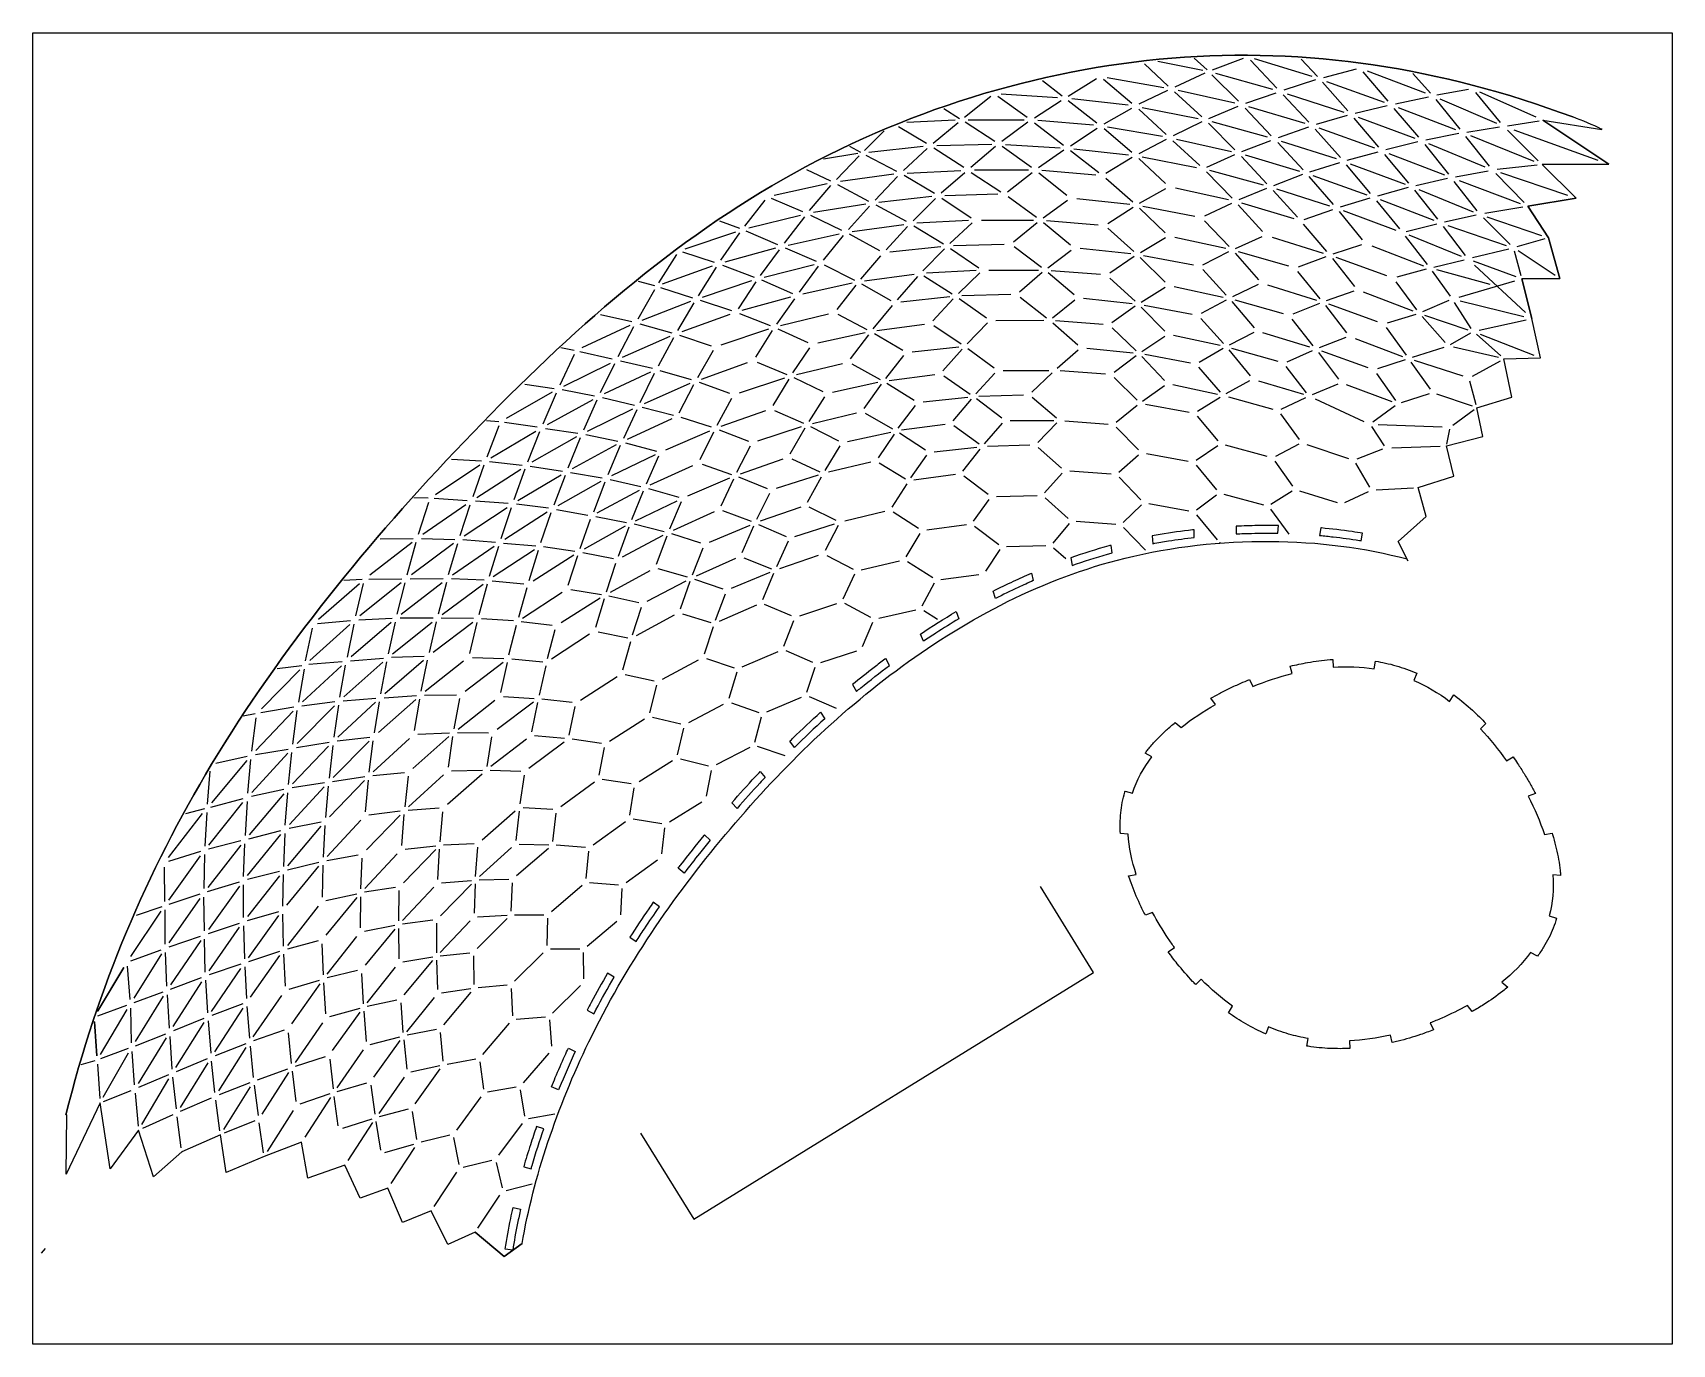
# Model space of a CAD drawing. Header units: metres. Extents: x 3654 to 4254, y 1373 to 1853.
import ezdxf

# ---------------------------------------------------------------- set-up
doc = ezdxf.new("R2010")
doc.units = ezdxf.units.M
doc.header["$MEASUREMENT"] = 0
doc.layers.add('Layer 02', color=1, linetype='Continuous', true_color=0xff0000)
doc.layers.add('Layer 05', color=5, linetype='Continuous', true_color=0x0000ff)

msp = doc.modelspace()

# ---------------------------------------------------------------- linework, layer by layer
at = {"layer": 'Layer 02'}
for p, q in [((4065.78, 1842.62, -221), (4082.27, 1839.29, -221)), ((4083.75, 1839.41, -221), (4079.07, 1843.69, -221)), ((4085.75, 1839.41, -221), (4097.06, 1843.68, -221)), ((4099.68, 1842.94, -221), (4109.26, 1832.75, -221)), ((4122.24, 1836.99, -221), (4101.12, 1843.41, -221)), ((4118.17, 1843.33, -221), (4124.14, 1836.98, -221)), ((4032.94, 1829.86, -221), (4043.29, 1836.29, -221)), ((4047.19, 1836.63, -221), (4068, 1832.97, -221)), ((4069.51, 1833.52, -221), (4060.81, 1841.59, -221)), ((4082.96, 1838.24, -221), (4071.97, 1833.15, -221)), ((4095.31, 1827.92, -221), (4085.56, 1837.66, -221)), ((4107.84, 1832.22, -221), (4086.95, 1838.14, -221)), ((4138.3, 1839.63, -221), (4126.38, 1836.57, -221)), ((4150.05, 1827.95, -221), (4140.93, 1838.67, -221)), ((4163.72, 1830.95, -221), (4142.45, 1839.01, -221)), ((4159.04, 1838.05, -221), (4165.57, 1830.85, -221)), ((4029.06, 1829.22, -221), (4008.41, 1830.54, -221)), ((4030.74, 1829.76, -221), (4023.5, 1835.43, -221)), ((4045.87, 1836, -221), (4056.19, 1827.28, -221)), ((4069.29, 1831.88, -221), (4058.79, 1826.82, -221)), ((4071.85, 1831.37, -221), (4081.85, 1822.25, -221)), ((4093.94, 1827.28, -221), (4073.19, 1831.93, -221)), ((4097.93, 1827.18, -221), (4109.06, 1831, -221)), ((4111.63, 1830.23, -221), (4121.06, 1820.24, -221)), ((4123.44, 1835.72, -221), (4111.9, 1831.95, -221)), ((4113.05, 1830.64, -221), (4133.85, 1823.98, -221)), ((4135.29, 1824.45, -221), (4126.04, 1834.89, -221)), ((4127.52, 1835.23, -221), (4148.56, 1827.57, -221)), ((4179.5, 1832.25, -221), (4167.84, 1830.2, -221)), ((4191.14, 1820.14, -221), (4182.09, 1831.13, -221)), ((4183.53, 1831.36, -221), (4204.12, 1822.21, -221)), ((3987.46, 1825.3, -221), (3993.11, 1821.6, -221)), ((3995.02, 1822.09, -221), (4004.63, 1829.75, -221)), ((4007.18, 1829.75, -221), (4017.97, 1822.07, -221)), ((4020.55, 1821.91, -221), (4030.41, 1828.26, -221)), ((4043.47, 1819.94, -221), (4032.96, 1828.04, -221)), ((4054.9, 1826.47, -221), (4034.23, 1828.77, -221)), ((4046.05, 1819.65, -221), (4056.21, 1825.46, -221)), ((4058.74, 1825.03, -221), (4068.76, 1815.74, -221)), ((4060.04, 1825.68, -221), (4080.54, 1821.62, -221)), ((4084.44, 1821.67, -221), (4095.19, 1826.14, -221)), ((4107.26, 1815.31, -221), (4097.73, 1825.44, -221)), ((4119.67, 1819.77, -221), (4099.1, 1825.93, -221)), ((4149.71, 1826.27, -221), (4137.92, 1823.49, -221)), ((4161.22, 1814.75, -221), (4152.3, 1825.3, -221)), ((4152.71, 1826.95, -221), (4164.86, 1829.61, -221)), ((4174.75, 1817.43, -221), (4153.81, 1825.59, -221)), ((4167.48, 1828.59, -221), (4176.27, 1817.77, -221)), ((4168.97, 1828.83, -221), (4189.68, 1819.88, -221)), ((3981.13, 1812.48, -221), (3970.88, 1818.54, -221)), ((3991.6, 1821.03, -221), (3973.86, 1820.22, -221)), ((3983.56, 1812.66, -221), (3992.68, 1820.19, -221)), ((4006.12, 1813.2, -221), (3995.18, 1820.25, -221)), ((3996.37, 1821.13, -221), (4016.77, 1821.11, -221)), ((4018.14, 1820.23, -221), (4008.67, 1813.2, -221)), ((4020.64, 1820.08, -221), (4031.18, 1811.83, -221)), ((4042.24, 1819.14, -221), (4021.87, 1820.89, -221)), ((4033.73, 1811.61, -221), (4043.55, 1818.11, -221)), ((4067.49, 1815.02, -221), (4047.31, 1818.49, -221)), ((4081.79, 1820.46, -221), (4071.32, 1815.24, -221)), ((4084.31, 1819.9, -221), (4093.98, 1810.22, -221)), ((4105.91, 1814.75, -221), (4085.64, 1820.4, -221)), ((4120.86, 1818.5, -221), (4109.83, 1814.54, -221)), ((4135.02, 1822.73, -221), (4123.66, 1819.41, -221)), ((4145.22, 1810.72, -221), (4124.79, 1818.08, -221)), ((4146.65, 1811.14, -221), (4137.58, 1821.81, -221)), ((4139.03, 1822.17, -221), (4159.75, 1814.41, -221)), ((4178.85, 1816.65, -221), (4190.78, 1818.53, -221)), ((4193.71, 1818.99, -221), (4205.25, 1820.83, -221)), ((4206.72, 1821.03, -221), (4206.94, 1820.78, -221)), ((3965.58, 1817.1, -221), (3958.38, 1809.9, -221)), ((3984.92, 1811.78, -221), (4004.98, 1812.26, -221)), ((4009.98, 1812.17, -221), (4030, 1810.95, -221)), ((4056.29, 1809.16, -221), (4046.06, 1817.84, -221)), ((4068.77, 1813.93, -221), (4058.81, 1808.73, -221)), ((4081.11, 1804.38, -221), (4071.25, 1813.45, -221)), ((4072.53, 1814.03, -221), (4092.67, 1809.57, -221)), ((4096.51, 1809.52, -221), (4107.12, 1813.54, -221)), ((4109.61, 1812.8, -221), (4118.9, 1802.87, -221)), ((4131.16, 1806.82, -221), (4110.97, 1813.24, -221)), ((4123.38, 1817.7, -221), (4132.54, 1807.32, -221)), ((4160.88, 1813.07, -221), (4149.23, 1810.17, -221)), ((4163.42, 1812.09, -221), (4172.12, 1801.31, -221)), ((4175.86, 1816.12, -221), (4163.84, 1813.73, -221)), ((4185.57, 1803.85, -221), (4164.92, 1812.37, -221)), ((4187.08, 1804.15, -221), (4178.44, 1815.05, -221)), ((4203.5, 1805.92, -221), (4180.27, 1815.25, -221)), ((4193.68, 1817.36, -221), (4204.99, 1806.15, -221)), ((4226.96, 1806.3, -221), (4196.12, 1817.38, -221)), ((4228.2, 1817.66, -221), (4228.2, 1817.93, -221)), ((3955.92, 1808.76, -221), (3943.43, 1806.8, -221)), ((3948.14, 1799.34, -221), (3956.45, 1807.93, -221)), ((3952.91, 1811.47, -221), (3956.98, 1809.28, -221)), ((3958.89, 1808.26, -221), (3970.15, 1802.29, -221)), ((3959.98, 1809.27, -221), (3979.92, 1811.45, -221)), ((3972.64, 1802.56, -221), (3981.33, 1810.7, -221)), ((3994.76, 1803.64, -221), (3983.79, 1810.82, -221)), ((4006.35, 1811.36, -221), (3997.27, 1803.7, -221)), ((4019.51, 1803.72, -221), (4008.82, 1811.36, -221)), ((4031.33, 1810, -221), (4022.02, 1803.57, -221)), ((4044.17, 1801.72, -221), (4033.8, 1809.79, -221)), ((4035, 1810.53, -221), (4055.06, 1808.35, -221)), ((4056.35, 1807.34, -221), (4046.68, 1801.45, -221)), ((4068.59, 1797.78, -221), (4058.79, 1806.93, -221)), ((4060.04, 1807.59, -221), (4079.87, 1803.73, -221)), ((4083.63, 1803.82, -221), (4093.9, 1808.44, -221)), ((4096.35, 1807.76, -221), (4105.64, 1797.75, -221)), ((4097.67, 1808.28, -221), (4117.58, 1802.37, -221)), ((4135.09, 1806.4, -221), (4146.37, 1809.43, -221)), ((4157.66, 1798.01, -221), (4148.88, 1808.49, -221)), ((4150.32, 1808.82, -221), (4170.66, 1800.95, -221)), ((3937.21, 1803, -221), (3946, 1798.79, -221)), ((3969.11, 1801.21, -221), (3949.55, 1798.59, -221)), ((3962.27, 1791.74, -221), (3970.53, 1800.45, -221)), ((3984.01, 1794.14, -221), (3972.94, 1800.72, -221)), ((3974.02, 1801.66, -221), (3993.67, 1802.62, -221)), ((3995.06, 1801.8, -221), (3986.47, 1794.26, -221)), ((3997.48, 1801.86, -221), (4008.27, 1794.83, -221)), ((4018.38, 1802.76, -221), (3998.6, 1802.75, -221)), ((4010.74, 1794.83, -221), (4019.73, 1801.88, -221)), ((4022.14, 1801.75, -221), (4032.46, 1793.6, -221)), ((4043.01, 1800.92, -221), (4023.31, 1802.56, -221)), ((4092.9, 1792.48, -221), (4083.52, 1802.05, -221)), ((4104.36, 1797.18, -221), (4084.79, 1802.57, -221)), ((4118.74, 1801.12, -221), (4108.13, 1797.01, -221)), ((4130.05, 1790.11, -221), (4121.17, 1800.35, -221)), ((4121.43, 1802.07, -221), (4132.32, 1805.58, -221)), ((4122.53, 1800.76, -221), (4142.26, 1793.73, -221)), ((4143.62, 1794.16, -221), (4134.79, 1804.71, -221)), ((4136.19, 1805.09, -221), (4156.25, 1797.63, -221)), ((4174.7, 1800.25, -221), (4186.66, 1802.5, -221)), ((4189.45, 1801.46, -221), (4199.84, 1790.84, -221)), ((4204.58, 1804.55, -221), (4189.98, 1802.98, -221)), ((4215.76, 1793.49, -221), (4191.22, 1801.75, -221)), ((3944.69, 1797.73, -221), (3925.36, 1793.44, -221)), ((3938.29, 1787.98, -221), (3946.12, 1797.12, -221)), ((3948.52, 1797.5, -221), (3959.82, 1791.41, -221)), ((4056.65, 1791.03, -221), (4046.71, 1799.64, -221)), ((4059.08, 1790.62, -221), (4068.62, 1795.97, -221)), ((4091.65, 1791.82, -221), (4072.24, 1796.1, -221)), ((4105.53, 1795.98, -221), (4095.35, 1791.8, -221)), ((4107.92, 1795.28, -221), (4116.89, 1785.47, -221)), ((4128.72, 1789.59, -221), (4109.24, 1795.73, -221)), ((4157.35, 1796.32, -221), (4146.13, 1793.23, -221)), ((4168.22, 1784.74, -221), (4159.81, 1795.37, -221)), ((4171.76, 1799.64, -221), (4160.2, 1797.03, -221)), ((4161.25, 1795.68, -221), (4181.21, 1787.52, -221)), ((4182.65, 1787.85, -221), (4174.25, 1798.62, -221)), ((4176, 1798.92, -221), (4198.34, 1790.56, -221)), ((3914.59, 1782.17, -221), (3922.02, 1791.71, -221)), ((3935.88, 1787.45, -221), (3924.39, 1792.3, -221)), ((3958.84, 1790.27, -221), (3939.71, 1787.22, -221)), ((3960.26, 1789.59, -221), (3952.48, 1781.06, -221)), ((3973.74, 1783.94, -221), (3962.62, 1789.91, -221)), ((3982.98, 1793.05, -221), (3963.65, 1790.92, -221)), ((3976.16, 1784.2, -221), (3984.37, 1792.31, -221)), ((3986.74, 1792.43, -221), (3997.48, 1785.31, -221)), ((4007.2, 1793.88, -221), (3987.82, 1793.38, -221)), ((4021.32, 1785.39, -221), (4010.92, 1793, -221)), ((4023.74, 1785.25, -221), (4032.63, 1791.76, -221)), ((4036.16, 1792.31, -221), (4055.47, 1790.22, -221)), ((4047.44, 1783.25, -221), (4056.73, 1789.21, -221)), ((4068.48, 1779.77, -221), (4059.07, 1788.82, -221)), ((4060.27, 1789.5, -221), (4079.33, 1785.82, -221)), ((4082.95, 1785.95, -221), (4092.84, 1790.69, -221)), ((4095.19, 1790.05, -221), (4104.1, 1780.21, -221)), ((4115.62, 1784.95, -221), (4096.47, 1790.58, -221)), ((4119.33, 1784.7, -221), (4129.84, 1788.37, -221)), ((4143.37, 1792.44, -221), (4132.52, 1789.23, -221)), ((4145.78, 1791.55, -221), (4154.24, 1781.21, -221)), ((4166.82, 1784.35, -221), (4147.18, 1791.9, -221)), ((4199.39, 1789.21, -221), (4185.44, 1786.8, -221)), ((3912.75, 1781.32, -221), (3905.47, 1784.04, -221)), ((3916.03, 1781.57, -221), (3934.95, 1786.25, -221)), ((3936.39, 1785.64, -221), (3929.01, 1775.99, -221)), ((3950.09, 1780.68, -221), (3938.73, 1786.16, -221)), ((3953.87, 1780.31, -221), (3972.77, 1782.87, -221)), ((3966.33, 1773.51, -221), (3974.16, 1782.12, -221)), ((3976.48, 1782.37, -221), (3987.26, 1775.79, -221)), ((3996.46, 1784.3, -221), (3977.5, 1783.31, -221)), ((3989.63, 1775.91, -221), (3997.8, 1783.48, -221)), ((4001.21, 1784.43, -221), (4020.25, 1784.44, -221)), ((4012.95, 1776.47, -221), (4021.55, 1783.55, -221)), ((4033.8, 1775.32, -221), (4023.87, 1783.42, -221)), ((4024.99, 1784.24, -221), (4043.91, 1782.69, -221)), ((4082.84, 1784.18, -221), (4091.84, 1774.73, -221)), ((4127.57, 1772.89, -221), (4119.07, 1782.98, -221)), ((4140.66, 1777.18, -221), (4132.22, 1787.53, -221)), ((4133.57, 1787.94, -221), (4152.88, 1780.81, -221)), ((4156.69, 1780.27, -221), (4167.88, 1783.06, -221)), ((4178.3, 1771.5, -221), (4170.28, 1782.09, -221)), ((4182.26, 1786.19, -221), (4170.72, 1783.72, -221)), ((4171.93, 1782.49, -221), (4193.21, 1775.18, -221)), ((4194.65, 1775.49, -221), (4184.92, 1785.28, -221)), ((4186.2, 1785.65, -221), (4206.2, 1778.82, -221)), ((3892.72, 1773.93, -221), (3911.34, 1780.2, -221)), ((3905.87, 1769.72, -221), (3912.8, 1779.73, -221)), ((3926.65, 1775.41, -221), (3915.11, 1780.36, -221)), ((3930.43, 1775.31, -221), (3949.16, 1779.47, -221)), ((3950.58, 1778.86, -221), (3943.21, 1769.83, -221)), ((3963.97, 1773.19, -221), (3952.89, 1779.24, -221)), ((4047.47, 1781.43, -221), (4057.02, 1772.9, -221)), ((4068.51, 1777.96, -221), (4059.36, 1772.51, -221)), ((4090.64, 1774.06, -221), (4071.99, 1778.13, -221)), ((4094.19, 1774.09, -221), (4103.99, 1778.43, -221)), ((4107.56, 1778.24, -221), (4126.29, 1772.36, -221)), ((4156.3, 1778.62, -221), (4164.34, 1768.16, -221)), ((4176.91, 1771.16, -221), (4157.7, 1778.95, -221)), ((4207.42, 1777.59, -221), (4197.15, 1774.64, -221)), ((4208.53, 1778.11, -221), (4208.68, 1777.98, -221)), ((4208.69, 1777.96, -221), (4208.57, 1777.96, -221)), ((4208.7, 1777.96, -221), (4212.84, 1763.06, -221)), ((3889.58, 1771.86, -221), (3883.05, 1761.54, -221)), ((3903.54, 1768.94, -221), (3891.86, 1772.68, -221)), ((3925.78, 1774.16, -221), (3907.31, 1769.1, -221)), ((3920.3, 1764.21, -221), (3927.23, 1773.61, -221)), ((3940.87, 1769.31, -221), (3929.51, 1774.18, -221)), ((3957.05, 1762.87, -221), (3964.43, 1771.37, -221)), ((3986.28, 1774.71, -221), (3967.68, 1772.68, -221)), ((3979.8, 1765.88, -221), (3987.63, 1773.96, -221)), ((3989.91, 1774.08, -221), (4000.26, 1766.96, -221)), ((4009.55, 1775.53, -221), (3990.94, 1775.03, -221)), ((4023.15, 1767.06, -221), (4013.13, 1774.64, -221)), ((4025.46, 1766.93, -221), (4033.97, 1773.49, -221)), ((4055.9, 1772.08, -221), (4037.36, 1774.06, -221)), ((4057.1, 1771.08, -221), (4048.2, 1765.04, -221)), ((4059.34, 1770.72, -221), (4068.38, 1761.76, -221)), ((4078.8, 1767.91, -221), (4060.5, 1771.4, -221)), ((4082.27, 1768.08, -221), (4091.78, 1772.94, -221)), ((4094.04, 1772.33, -221), (4102.57, 1762.63, -221)), ((4113.66, 1767.52, -221), (4095.27, 1772.88, -221)), ((4117.22, 1767.33, -221), (4127.37, 1771.15, -221)), ((4129.64, 1770.36, -221), (4137.72, 1760.18, -221)), ((4129.94, 1772.06, -221), (4140.41, 1775.46, -221)), ((4149.52, 1763.99, -221), (4130.96, 1770.78, -221)), ((4144.08, 1774.98, -221), (4162.98, 1767.76, -221)), ((4194.21, 1773.86, -221), (4180.96, 1770.59, -221)), ((4196.17, 1773.14, -221), (4198.6, 1764.13, -221)), ((4211.14, 1764.18, -221), (4197.57, 1773.15, -221)), ((3884.52, 1761.07, -221), (3902.73, 1767.65, -221)), ((3897.68, 1756.76, -221), (3904.19, 1767.17, -221)), ((3906.45, 1767.93, -221), (3917.99, 1763.58, -221)), ((3921.72, 1763.6, -221), (3940, 1768.13, -221)), ((3941.42, 1767.52, -221), (3934.46, 1758.03, -221)), ((3943.67, 1768.01, -221), (3954.74, 1762.49, -221)), ((3976.55, 1764.57, -221), (3958.4, 1762.11, -221)), ((3980.12, 1764.05, -221), (3990.52, 1757.44, -221)), ((3999.29, 1765.95, -221), (3981.09, 1764.99, -221)), ((3992.8, 1757.56, -221), (4000.59, 1765.13, -221)), ((4003.84, 1766.08, -221), (4022.11, 1766.1, -221)), ((4023.37, 1765.22, -221), (4015.16, 1758.12, -221)), ((4035.14, 1757.05, -221), (4025.59, 1765.1, -221)), ((4044.82, 1764.47, -221), (4026.67, 1765.93, -221)), ((4090.78, 1756.98, -221), (4082.16, 1766.31, -221)), ((4125.1, 1755.67, -221), (4116.97, 1765.61, -221)), ((4164, 1766.48, -221), (4153.19, 1763.51, -221)), ((4166.16, 1765.72, -221), (4172.69, 1756.63, -221)), ((4166.74, 1767.19, -221), (4177.91, 1769.85, -221)), ((4187.38, 1760.88, -221), (4167.8, 1766.19, -221)), ((4196.95, 1763.72, -221), (4181.27, 1769.46, -221)), ((4181.64, 1768, -221), (4200.3, 1750.56, -221)), ((3881.48, 1758.91, -221), (3875.42, 1748.23, -221)), ((3875.58, 1762.08, -221), (3881.5, 1760.45, -221)), ((3883.7, 1759.77, -221), (3895.4, 1755.94, -221)), ((3899.12, 1756.22, -221), (3917.18, 1762.28, -221)), ((3918.62, 1761.8, -221), (3912.12, 1751.96, -221)), ((3932.17, 1757.47, -221), (3920.85, 1762.42, -221)), ((3953.87, 1761.31, -221), (3935.84, 1757.34, -221)), ((3955.25, 1760.68, -221), (3948.24, 1751.73, -221)), ((3968.17, 1754.94, -221), (3957.46, 1761.04, -221)), ((3970.44, 1755.25, -221), (3977.89, 1763.8, -221)), ((4048.23, 1763.23, -221), (4057.4, 1754.77, -221)), ((4059.64, 1754.41, -221), (4068.41, 1759.95, -221)), ((4071.74, 1760.16, -221), (4089.63, 1756.29, -221)), ((4102.46, 1760.86, -221), (4093.04, 1756.37, -221)), ((4105.89, 1760.72, -221), (4123.86, 1755.13, -221)), ((4137.46, 1758.46, -221), (4127.37, 1754.88, -221)), ((4159.15, 1751.16, -221), (4141, 1758.04, -221)), ((4152.79, 1761.86, -221), (4160.46, 1751.58, -221)), ((4176.04, 1756.24, -221), (4196.37, 1762.25, -221)), ((4198.91, 1763, -221), (4202.63, 1748.38, -221)), ((3894.65, 1754.6, -221), (3876.88, 1747.75, -221)), ((3890.06, 1744.08, -221), (3896.11, 1754.19, -221)), ((3909.87, 1751.2, -221), (3898.31, 1754.99, -221)), ((3931.36, 1756.24, -221), (3913.54, 1751.34, -221)), ((3932.77, 1755.68, -221), (3926.22, 1746.37, -221)), ((3961.62, 1744.67, -221), (3968.63, 1753.13, -221)), ((3989.59, 1756.37, -221), (3971.74, 1754.43, -221)), ((3983.44, 1747.56, -221), (3990.89, 1755.61, -221)), ((3993.07, 1755.73, -221), (4003.05, 1748.61, -221)), ((4011.9, 1757.17, -221), (3994.05, 1756.68, -221)), ((4015.34, 1756.29, -221), (4024.97, 1748.72, -221)), ((4027.19, 1748.61, -221), (4035.31, 1755.22, -221)), ((4038.55, 1755.81, -221), (4056.32, 1753.95, -221)), ((4057.48, 1752.95, -221), (4048.96, 1746.84, -221)), ((4068.28, 1743.75, -221), (4059.62, 1752.61, -221)), ((4060.73, 1753.3, -221), (4078.26, 1750.01, -221)), ((4090.72, 1755.19, -221), (4081.59, 1750.22, -221)), ((4092.88, 1754.62, -221), (4101.04, 1745.05, -221)), ((4111.7, 1750.1, -221), (4094.07, 1755.18, -221)), ((4124.89, 1753.94, -221), (4115.12, 1749.96, -221)), ((4127.07, 1753.18, -221), (4134.77, 1743.17, -221)), ((4146.15, 1747.17, -221), (4128.34, 1753.63, -221)), ((4172.29, 1754.97, -221), (4162.63, 1750.82, -221)), ((4180.45, 1744.82, -221), (4174.27, 1754.3, -221)), ((4199.72, 1749.09, -221), (4176.41, 1754.78, -221)), ((3873.23, 1747.22, -221), (3861.8, 1749.81, -221)), ((3876.12, 1746.49, -221), (3887.84, 1743.22, -221)), ((3909.11, 1749.94, -221), (3891.5, 1743.6, -221)), ((3924, 1745.75, -221), (3912.72, 1750.18, -221)), ((3945.17, 1750.07, -221), (3927.6, 1745.74, -221)), ((3959.41, 1744.31, -221), (3948.7, 1749.91, -221)), ((3980.33, 1746.26, -221), (3962.92, 1743.91, -221)), ((3995.96, 1739.21, -221), (4003.37, 1746.78, -221)), ((4006.48, 1747.73, -221), (4023.98, 1747.77, -221)), ((4027.32, 1746.78, -221), (4036.48, 1738.78, -221)), ((4045.72, 1746.25, -221), (4028.34, 1747.61, -221)), ((4081.48, 1748.44, -221), (4089.72, 1739.23, -221)), ((4122.62, 1738.46, -221), (4114.87, 1748.24, -221)), ((4160.11, 1749.91, -221), (4149.68, 1746.76, -221)), ((4170.89, 1739.63, -221), (4162.47, 1749.11, -221)), ((4163.4, 1749.63, -221), (4179.24, 1744.3, -221)), ((4183.36, 1744.11, -221), (4200.49, 1747.91, -221)), ((3872.47, 1745.87, -221), (3854.95, 1737.65, -221)), ((3868.28, 1734.54, -221), (3873.95, 1745.52, -221)), ((3887.13, 1741.85, -221), (3869.75, 1734.13, -221)), ((3882.94, 1731.04, -221), (3888.6, 1741.51, -221)), ((3890.74, 1742.33, -221), (3902.25, 1738.47, -221)), ((3923.23, 1744.48, -221), (3905.86, 1738.71, -221)), ((3924.64, 1743.99, -221), (3918.49, 1734.27, -221)), ((3937.74, 1739.52, -221), (3926.78, 1744.57, -221)), ((3958.58, 1743.14, -221), (3941.28, 1739.36, -221)), ((3953.27, 1733.63, -221), (3959.92, 1742.5, -221)), ((3972.37, 1736.7, -221), (3962.04, 1742.85, -221)), ((3993.78, 1739.09, -221), (3983.76, 1745.73, -221)), ((4057.77, 1736.64, -221), (4048.99, 1745.03, -221)), ((4059.92, 1736.3, -221), (4068.31, 1741.94, -221)), ((4088.61, 1738.53, -221), (4071.5, 1742.19, -221)), ((4100.93, 1743.28, -221), (4091.88, 1738.66, -221)), ((4121.43, 1737.9, -221), (4104.21, 1743.2, -221)), ((4134.52, 1741.45, -221), (4124.8, 1737.7, -221)), ((4137.91, 1741.1, -221), (4155.32, 1734.56, -221)), ((4149.29, 1745.1, -221), (4156.58, 1735.01, -221)), ((4172.87, 1738.96, -221), (4180.29, 1743.12, -221)), ((4191.3, 1734.7, -221), (4182.34, 1742.64, -221)), ((4183.68, 1742.68, -221), (4203.39, 1734.99, -221)), ((3852.1, 1735.22, -221), (3846.87, 1724.05, -221)), ((3852.14, 1736.73, -221), (3847.22, 1737.64, -221)), ((3866.09, 1733.51, -221), (3854.24, 1736.27, -221)), ((3902.97, 1736.74, -221), (3897.27, 1726.76, -221)), ((3932.15, 1728.52, -221), (3938.34, 1737.74, -221)), ((3966.19, 1726.48, -221), (3972.83, 1734.88, -221)), ((3975.8, 1736.17, -221), (3992.9, 1738.03, -221)), ((3987.08, 1729.24, -221), (3994.15, 1737.26, -221)), ((4005.83, 1730.27, -221), (3996.23, 1737.38, -221)), ((4028.91, 1730.28, -221), (4036.65, 1736.95, -221)), ((4039.75, 1737.56, -221), (4056.74, 1735.81, -221)), ((4057.85, 1734.82, -221), (4049.72, 1728.64, -221)), ((4068.17, 1725.74, -221), (4059.9, 1734.5, -221)), ((4077.72, 1732.1, -221), (4060.96, 1735.2, -221)), ((4089.66, 1737.44, -221), (4080.91, 1732.35, -221)), ((4091.73, 1736.9, -221), (4099.51, 1727.48, -221)), ((4109.74, 1732.67, -221), (4092.86, 1737.48, -221)), ((4113.02, 1732.59, -221), (4122.41, 1736.72, -221)), ((4124.5, 1736.01, -221), (4131.83, 1726.16, -221)), ((4142.78, 1730.35, -221), (4125.72, 1736.47, -221)), ((4158.94, 1734.22, -221), (4170.5, 1737.97, -221)), ((4190.37, 1734.18, -221), (4173.99, 1737.97, -221)), ((3848.35, 1723.71, -221), (3865.44, 1732.12, -221)), ((3866.92, 1731.84, -221), (3861.7, 1721.19, -221)), ((3880.12, 1728.75, -221), (3863.17, 1720.84, -221)), ((3880.77, 1730.08, -221), (3869.04, 1732.83, -221)), ((3876.3, 1717.67, -221), (3881.58, 1728.4, -221)), ((3895.13, 1725.93, -221), (3883.67, 1729.31, -221)), ((3898.68, 1726.27, -221), (3915.6, 1732.3, -221)), ((3919.09, 1732.49, -221), (3930.01, 1727.93, -221)), ((3933.49, 1727.88, -221), (3950.34, 1732, -221)), ((3953.74, 1731.81, -221), (3964.07, 1726.14, -221)), ((3999.13, 1720.86, -221), (4006.15, 1728.43, -221)), ((4009.12, 1729.38, -221), (4025.85, 1729.44, -221)), ((4027.02, 1728.56, -221), (4019.58, 1721.41, -221)), ((4046.63, 1728.03, -221), (4030.02, 1729.29, -221)), ((4088.66, 1721.48, -221), (4080.8, 1730.57, -221)), ((4120.14, 1721.24, -221), (4112.77, 1730.87, -221)), ((4145.78, 1728.35, -221), (4152.7, 1718.43, -221)), ((4156.23, 1733.33, -221), (4146.17, 1730, -221)), ((4158.37, 1732.5, -221), (4165.39, 1722.5, -221)), ((4177.44, 1727.31, -221), (4159.71, 1733.03, -221)), ((4180.93, 1727.3, -221), (4191.14, 1732.99, -221)), ((3834.1, 1724.36, -221), (3844.87, 1722.85, -221)), ((3847.7, 1722.38, -221), (3859.57, 1720.14, -221)), ((3894.47, 1724.59, -221), (3877.73, 1717.25, -221)), ((3890.57, 1713.94, -221), (3895.9, 1724.23, -221)), ((3909.12, 1721.01, -221), (3897.96, 1725.01, -221)), ((3912.6, 1721.19, -221), (3929.29, 1726.68, -221)), ((3930.65, 1726.17, -221), (3924.86, 1716.58, -221)), ((3943.31, 1721.58, -221), (3932.7, 1726.72, -221)), ((3963.29, 1724.98, -221), (3946.71, 1721.38, -221)), ((3958.31, 1715.52, -221), (3964.58, 1724.33, -221)), ((3976.57, 1718.46, -221), (3966.61, 1724.65, -221)), ((3967.45, 1725.71, -221), (3984.11, 1727.95, -221)), ((3987.4, 1727.4, -221), (3997.04, 1720.74, -221)), ((4049.75, 1726.83, -221), (4058.14, 1718.51, -221)), ((4060.19, 1718.19, -221), (4068.2, 1723.93, -221)), ((4071.25, 1724.21, -221), (4087.6, 1720.77, -221)), ((4090.73, 1720.94, -221), (4099.4, 1725.7, -221)), ((4102.54, 1725.67, -221), (4119.01, 1720.67, -221)), ((4131.57, 1724.44, -221), (4122.23, 1720.53, -221)), ((4151.48, 1717.97, -221), (4134.82, 1724.16, -221)), ((4182.2, 1716.86, -221), (4179.94, 1725.51, -221)), ((3844.11, 1721.45, -221), (3827.26, 1711.82, -221)), ((3840.75, 1709.84, -221), (3845.61, 1721.23, -221)), ((3858.96, 1718.71, -221), (3842.23, 1709.56, -221)), ((3860.44, 1718.49, -221), (3855.6, 1707.58, -221)), ((3862.51, 1719.5, -221), (3874.18, 1716.69, -221)), ((3904.49, 1709.44, -221), (3909.85, 1719.28, -221)), ((3938.08, 1710.67, -221), (3943.91, 1719.79, -221)), ((3970.77, 1708.28, -221), (3977.03, 1716.64, -221)), ((3979.85, 1717.91, -221), (3996.2, 1719.69, -221)), ((3997.41, 1718.91, -221), (3990.72, 1710.92, -221)), ((4008.61, 1711.92, -221), (3999.4, 1719.02, -221)), ((4000.29, 1719.97, -221), (4016.61, 1720.46, -221)), ((4019.75, 1719.58, -221), (4028.61, 1712.06, -221)), ((4050.48, 1710.44, -221), (4058.22, 1716.69, -221)), ((4061.19, 1717.11, -221), (4077.19, 1714.19, -221)), ((4080.23, 1714.48, -221), (4088.6, 1719.69, -221)), ((4091.66, 1719.78, -221), (4107.78, 1715.25, -221)), ((4110.92, 1715.22, -221), (4119.94, 1719.5, -221)), ((4123.3, 1719.01, -221), (4141.16, 1710.76, -221)), ((4152.55, 1716.44, -221), (4144.41, 1710.47, -221)), ((4164.99, 1720.84, -221), (4154.83, 1717.6, -221)), ((3820, 1711.13, -221), (3824.58, 1710.67, -221)), ((3838.64, 1708.64, -221), (3826.65, 1710.39, -221)), ((3857.06, 1707.23, -221), (3873.57, 1715.32, -221)), ((3875.02, 1715.02, -221), (3870.14, 1704.55, -221)), ((3887.87, 1711.71, -221), (3871.56, 1704.18, -221)), ((3877.06, 1715.97, -221), (3888.48, 1713.02, -221)), ((3902.43, 1708.65, -221), (3891.3, 1712.2, -221)), ((3922.1, 1714.66, -221), (3905.85, 1708.93, -221)), ((3925.45, 1714.8, -221), (3936.03, 1710.11, -221)), ((3939.37, 1710.02, -221), (3955.51, 1713.93, -221)), ((3968.74, 1707.96, -221), (3958.77, 1713.7, -221)), ((4002.29, 1702.51, -221), (4008.93, 1710.08, -221)), ((4011.76, 1711.04, -221), (4027.72, 1711.11, -221)), ((4028.84, 1710.23, -221), (4021.78, 1703.06, -221)), ((4031.7, 1710.98, -221), (4047.53, 1709.8, -221)), ((4080.13, 1712.7, -221), (4087.71, 1703.68, -221)), ((4110.65, 1713.51, -221), (4117.52, 1704.16, -221)), ((4173.76, 1709.34, -221), (4181.51, 1715.06, -221)), ((3824.6, 1709.17, -221), (3820.16, 1697.66, -221)), ((3821.66, 1697.44, -221), (3838.08, 1707.2, -221)), ((3835.16, 1696.01, -221), (3839.59, 1707.04, -221)), ((3852.95, 1705.06, -221), (3836.65, 1695.79, -221)), ((3841.62, 1708.2, -221), (3853.51, 1706.44, -221)), ((3849.94, 1693.73, -221), (3854.43, 1704.83, -221)), ((3856.45, 1705.92, -221), (3868.07, 1703.53, -221)), ((3885.72, 1700.36, -221), (3901.81, 1707.34, -221)), ((3898.2, 1696.83, -221), (3903.2, 1706.94, -221)), ((3905.17, 1707.69, -221), (3915.99, 1703.54, -221)), ((3919.35, 1703.68, -221), (3935.35, 1708.88, -221)), ((3931.22, 1698.89, -221), (3936.67, 1708.35, -221)), ((3938.63, 1708.87, -221), (3948.88, 1703.63, -221)), ((3952.14, 1703.4, -221), (3968, 1706.81, -221)), ((3969.25, 1706.15, -221), (3963.34, 1697.42, -221)), ((3980.76, 1700.22, -221), (3971.18, 1706.46, -221)), ((3987.89, 1709.65, -221), (3971.97, 1707.51, -221)), ((4000.3, 1702.4, -221), (3991.04, 1709.08, -221)), ((4058.62, 1700.34, -221), (4050.52, 1708.62, -221)), ((4143.97, 1708.85, -221), (4148.62, 1701.87, -221)), ((4146.33, 1709.62, -221), (4169.85, 1708.73, -221)), ((4171.49, 1702.46, -221), (4172.65, 1707.94, -221)), ((3867.51, 1702.15, -221), (3851.39, 1693.43, -221)), ((3868.96, 1701.9, -221), (3864.43, 1691.19, -221)), ((3881.72, 1698.52, -221), (3865.85, 1690.81, -221)), ((3870.94, 1702.86, -221), (3882.29, 1699.86, -221)), ((3878.57, 1687.9, -221), (3883.14, 1698.2, -221)), ((3911.71, 1692.12, -221), (3916.72, 1701.81, -221)), ((3944.01, 1692.82, -221), (3949.48, 1701.85, -221)), ((3975.34, 1690.09, -221), (3981.23, 1698.4, -221)), ((3983.91, 1699.65, -221), (3999.51, 1701.35, -221)), ((3994.36, 1692.59, -221), (4000.67, 1700.56, -221)), ((4018.96, 1702.1, -221), (4003.4, 1701.62, -221)), ((4021.97, 1701.22, -221), (4030.54, 1693.7, -221)), ((4051.47, 1692.16, -221), (4058.73, 1698.51, -221)), ((4061.55, 1698.96, -221), (4076.87, 1696.19, -221)), ((4087.67, 1701.88, -221), (4079.77, 1696.51, -221)), ((4105.79, 1697.9, -221), (4090.56, 1702.03, -221)), ((4117.31, 1702.43, -221), (4108.76, 1697.94, -221)), ((4120.28, 1702.35, -221), (4135.49, 1697.18, -221)), ((4148.02, 1700.55, -221), (4138.57, 1696.98, -221)), ((4151.41, 1701.07, -221), (4169.13, 1701.7, -221)), ((3801.38, 1684.01, -221), (3817.58, 1694.87, -221)), ((3807.3, 1696.98, -221), (3818.23, 1696.31, -221)), ((3819.09, 1694.76, -221), (3815.01, 1683.1, -221)), ((3816.51, 1682.94, -221), (3832.6, 1693.33, -221)), ((3821.1, 1696.06, -221), (3833.11, 1694.79, -221)), ((3834.1, 1693.23, -221), (3830.03, 1682, -221)), ((3836.08, 1694.4, -221), (3847.9, 1692.57, -221)), ((3850.82, 1692.09, -221), (3862.41, 1690.1, -221)), ((3879.96, 1687.51, -221), (3895.62, 1694.67, -221)), ((3898.93, 1695.1, -221), (3909.73, 1691.37, -221)), ((3913.02, 1691.59, -221), (3928.59, 1697.03, -221)), ((3931.82, 1697.11, -221), (3942.05, 1692.3, -221)), ((3960.67, 1695.87, -221), (3945.25, 1692.16, -221)), ((3963.8, 1695.6, -221), (3973.4, 1689.78, -221)), ((4033.51, 1692.62, -221), (4048.66, 1691.51, -221)), ((4079.72, 1694.71, -221), (4087.2, 1685.69, -221)), ((4108.51, 1696.23, -221), (4115.06, 1687.06, -221)), ((4138.04, 1695.44, -221), (4143.25, 1686.69, -221)), ((3831.5, 1681.77, -221), (3847.39, 1691.16, -221)), ((3848.86, 1690.98, -221), (3844.75, 1680.15, -221)), ((3861.9, 1688.74, -221), (3846.2, 1679.91, -221)), ((3863.34, 1688.49, -221), (3859.15, 1677.6, -221)), ((3865.27, 1689.53, -221), (3876.59, 1686.94, -221)), ((3879.38, 1686.22, -221), (3890.4, 1683.03, -221)), ((3893.71, 1683.46, -221), (3909.15, 1690.08, -221)), ((3910.5, 1689.66, -221), (3905.83, 1679.72, -221)), ((3922.87, 1686.08, -221), (3912.39, 1690.37, -221)), ((3941.41, 1691.08, -221), (3926.09, 1686.16, -221)), ((3937.59, 1681.2, -221), (3942.69, 1690.53, -221)), ((3973.91, 1687.97, -221), (3968.37, 1679.32, -221)), ((3991.67, 1691.34, -221), (3976.5, 1689.3, -221)), ((4003.67, 1684.03, -221), (3994.69, 1690.76, -221)), ((4024.22, 1684.66, -221), (4030.79, 1691.86, -221)), ((4051.56, 1690.33, -221), (4059.56, 1682.04, -221)), ((4145.61, 1685.7, -221), (4159.27, 1686.49, -221)), ((3798.71, 1682.67, -221), (3793.51, 1682.8, -221)), ((3795.22, 1669.45, -221), (3798.9, 1681.18, -221)), ((3812.52, 1680.27, -221), (3796.74, 1669.35, -221)), ((3812.98, 1681.74, -221), (3800.87, 1682.55, -221)), ((3810.37, 1668.94, -221), (3814.04, 1680.23, -221)), ((3828.02, 1680.7, -221), (3816, 1681.53, -221)), ((3842.77, 1678.98, -221), (3830.99, 1680.42, -221)), ((3860.56, 1677.28, -221), (3876.06, 1685.58, -221)), ((3873.26, 1674.8, -221), (3877.48, 1685.3, -221)), ((3874.63, 1674.4, -221), (3889.87, 1681.72, -221)), ((3891.25, 1681.37, -221), (3887.01, 1671.26, -221)), ((3923.59, 1684.35, -221), (3918.92, 1674.8, -221)), ((3998.23, 1674.26, -221), (4004.06, 1682.2, -221)), ((4006.65, 1683.25, -221), (4021.54, 1683.7, -221)), ((4024.46, 1682.82, -221), (4032.93, 1675.27, -221)), ((4053.04, 1673.77, -221), (4059.72, 1680.2, -221)), ((4062.4, 1680.67, -221), (4077.14, 1677.99, -221)), ((4079.9, 1678.35, -221), (4087.22, 1683.87, -221)), ((4089.94, 1684.09, -221), (4104.38, 1680.28, -221)), ((4107.15, 1680.42, -221), (4114.91, 1685.3, -221)), ((4117.6, 1685.38, -221), (4131.35, 1681.12, -221)), ((4134.16, 1681.09, -221), (4142.82, 1685.09, -221)), ((3811.87, 1668.84, -221), (3827.56, 1679.29, -221)), ((3829.05, 1679.17, -221), (3825.28, 1667.77, -221)), ((3842.29, 1677.56, -221), (3826.75, 1667.59, -221)), ((3839.99, 1666.43, -221), (3843.77, 1677.43, -221)), ((3845.68, 1678.55, -221), (3857.18, 1676.5, -221)), ((3854.34, 1664.3, -221), (3858.15, 1674.92, -221)), ((3860.03, 1675.97, -221), (3871.32, 1673.76, -221)), ((3903.37, 1677.62, -221), (3888.36, 1670.84, -221)), ((3917.03, 1674.09, -221), (3906.56, 1677.99, -221)), ((3935.09, 1679.39, -221), (3920.2, 1674.25, -221)), ((3948.06, 1674.48, -221), (3938.18, 1679.41, -221)), ((3965.84, 1677.8, -221), (3951.14, 1674.3, -221)), ((3978.18, 1671.6, -221), (3968.85, 1677.5, -221)), ((4035.81, 1674.19, -221), (4050.38, 1673.1, -221)), ((4079.93, 1676.53, -221), (4087.5, 1667.47, -221)), ((4107.01, 1678.65, -221), (4113.65, 1669.43, -221)), ((3870.84, 1672.43, -221), (3855.75, 1664.02, -221)), ((3868.35, 1661.48, -221), (3872.24, 1672.15, -221)), ((3884.62, 1669.01, -221), (3869.73, 1661.13, -221)), ((3885.1, 1670.34, -221), (3874.1, 1673.13, -221)), ((3885.99, 1668.7, -221), (3882.09, 1658.4, -221)), ((3898.51, 1666.2, -221), (3887.82, 1669.57, -221)), ((3901.7, 1666.56, -221), (3916.49, 1672.82, -221)), ((3917.8, 1672.38, -221), (3913.47, 1662.61, -221)), ((3919.6, 1673.05, -221), (3929.74, 1668.61, -221)), ((3932.84, 1668.64, -221), (3947.47, 1673.28, -221)), ((3948.71, 1672.71, -221), (3943.95, 1663.51, -221)), ((3973.63, 1661.23, -221), (3978.71, 1669.79, -221)), ((3981.16, 1671.1, -221), (3995.68, 1673.02, -221)), ((3998.61, 1672.42, -221), (4007.51, 1665.66, -221)), ((4033.24, 1673.43, -221), (4027.26, 1666.21, -221)), ((4053.21, 1671.93, -221), (4061.27, 1663.66, -221)), ((4063.73, 1668.82, -221), (4063.97, 1666.01, -221)), ((4079.1, 1668.32, -221), (4079.02, 1671.13, -221)), ((4094.44, 1672.39, -221), (4094.36, 1669.58, -221)), ((4109.67, 1669.81, -221), (4109.9, 1672.61, -221)), ((4125.35, 1671.77, -221), (4124.97, 1669, -221)), ((4140.16, 1667.09, -221), (4140.69, 1669.84, -221)), ((3792.83, 1666.49, -221), (3777.35, 1654.49, -221)), ((3781.16, 1667.78, -221), (3793.25, 1667.96, -221)), ((3791.06, 1654.61, -221), (3794.35, 1666.5, -221)), ((3807.99, 1666.09, -221), (3792.57, 1654.57, -221)), ((3796.28, 1667.94, -221), (3808.4, 1667.58, -221)), ((3806.17, 1654.67, -221), (3809.5, 1666.1, -221)), ((3807.66, 1654.56, -221), (3822.9, 1665.04, -221)), ((3823.32, 1666.47, -221), (3811.4, 1667.41, -221)), ((3824.39, 1664.97, -221), (3821.05, 1653.95, -221)), ((3837.63, 1663.81, -221), (3822.52, 1653.82, -221)), ((3826.28, 1666.22, -221), (3838.05, 1665.18, -221)), ((3835.63, 1652.54, -221), (3839.09, 1663.66, -221)), ((3852.43, 1663.18, -221), (3840.95, 1664.85, -221)), ((3866.47, 1660.43, -221), (3855.27, 1662.69, -221)), ((3895.45, 1654.61, -221), (3899.36, 1664.54, -221)), ((3930.47, 1666.88, -221), (3926.14, 1657.48, -221)), ((4007.96, 1663.83, -221), (4002.7, 1655.95, -221)), ((4024.72, 1665.26, -221), (4010.41, 1664.86, -221)), ((4032.08, 1660.4, -221), (4027.58, 1664.37, -221)), ((4049.04, 1662.6, -221), (4048.64, 1665.39, -221)), ((4088.43, 1666.32, -221), (4088.3, 1666.21, -221)), ((4088.78, 1666.25, -221), (4088.48, 1666.33, -221)), ((3852, 1661.79, -221), (3837.07, 1652.33, -221)), ((3849.95, 1650.86, -221), (3853.43, 1661.63, -221)), ((3863.94, 1648.44, -221), (3867.43, 1658.85, -221)), ((3879.79, 1656.12, -221), (3865.31, 1648.14, -221)), ((3893.62, 1653.75, -221), (3882.93, 1656.74, -221)), ((3911.13, 1660.58, -221), (3896.75, 1654.17, -221)), ((3914.19, 1660.88, -221), (3924.33, 1656.81, -221)), ((3927.37, 1656.91, -221), (3941.58, 1661.75, -221)), ((3944.56, 1661.72, -221), (3954.19, 1656.67, -221)), ((3957.15, 1656.45, -221), (3971.24, 1659.75, -221)), ((3983.41, 1653.46, -221), (3974.16, 1659.42, -221)), ((4033.86, 1660.83, -221), (4034.41, 1658.06, -221)), ((3773.53, 1651.35, -221), (3758.51, 1638.27, -221)), ((3774.57, 1652.94, -221), (3767.83, 1652.59, -221)), ((3772.18, 1639.55, -221), (3775.05, 1651.49, -221)), ((3788.77, 1651.62, -221), (3773.7, 1639.57, -221)), ((3776.94, 1653, -221), (3789.12, 1653.11, -221)), ((3787.37, 1640.22, -221), (3790.28, 1651.69, -221)), ((3788.88, 1640.23, -221), (3803.88, 1651.8, -221)), ((3792.16, 1653.14, -221), (3804.24, 1653.23, -221)), ((3805.38, 1651.8, -221), (3802.38, 1640.19, -221)), ((3803.87, 1640.13, -221), (3818.77, 1651.19, -221)), ((3819.15, 1652.64, -221), (3807.24, 1653.18, -221)), ((3820.25, 1651.17, -221), (3817.2, 1639.99, -221)), ((3822.09, 1652.43, -221), (3833.74, 1651.29, -221)), ((3878.9, 1644.98, -221), (3893.17, 1652.44, -221)), ((3894.51, 1652.11, -221), (3890.92, 1642.01, -221)), ((3906.63, 1649.37, -221), (3896.25, 1652.93, -221)), ((3909.69, 1649.67, -221), (3923.83, 1655.57, -221)), ((3925.1, 1655.1, -221), (3921.1, 1645.5, -221)), ((3950.54, 1645.86, -221), (3954.85, 1654.91, -221)), ((3979.46, 1643.25, -221), (3984, 1651.67, -221)), ((3986.31, 1652.94, -221), (4000.29, 1654.74, -221)), ((4019.45, 1655.21, -221), (4020.16, 1652.47, -221)), ((4037.23, 1655.87, -221), (4037.22, 1655.86, -221)), ((4037.24, 1655.87, -221), (4037.23, 1655.87, -221)), ((3834.82, 1649.79, -221), (3831.74, 1638.96, -221)), ((3833.17, 1638.8, -221), (3847.7, 1648.32, -221)), ((3861.7, 1646.02, -221), (3847.35, 1637.02, -221)), ((3850.92, 1649.27, -221), (3862.1, 1647.38, -221)), ((3863.1, 1645.82, -221), (3859.92, 1635.28, -221)), ((3875.75, 1644.36, -221), (3864.86, 1646.83, -221)), ((3903.88, 1637.97, -221), (3907.47, 1647.71, -221)), ((3934.67, 1639.61, -221), (3948.29, 1644.16, -221)), ((3960.74, 1638.97, -221), (3951.19, 1644.09, -221)), ((4006.32, 1645.91, -221), (4005.46, 1648.62, -221)), ((3773.34, 1638.13, -221), (3785.49, 1638.71, -221)), ((3800.51, 1638.75, -221), (3788.51, 1638.78, -221)), ((3815.34, 1638.6, -221), (3803.49, 1638.73, -221)), ((3829.9, 1637.71, -221), (3818.27, 1638.49, -221)), ((3873.53, 1632.59, -221), (3876.72, 1642.78, -221)), ((3888.73, 1639.8, -221), (3874.86, 1632.26, -221)), ((3891.76, 1640.35, -221), (3902.14, 1637.15, -221)), ((3918.88, 1643.54, -221), (3905.15, 1637.5, -221)), ((3931.73, 1639.56, -221), (3921.83, 1643.77, -221)), ((3963.63, 1638.72, -221), (3977.2, 1641.81, -221)), ((3985.13, 1638.24, -221), (3980.06, 1641.46, -221)), ((3991.92, 1641.15, -221), (3992.93, 1638.49, -221)), ((3753.84, 1623.11, -221), (3756.32, 1635.13, -221)), ((3755.36, 1623.26, -221), (3769.99, 1636.42, -221)), ((3758.15, 1636.77, -221), (3770.3, 1637.92, -221)), ((3771.51, 1636.55, -221), (3769.06, 1624.46, -221)), ((3785.18, 1637.2, -221), (3770.57, 1624.53, -221)), ((3784.14, 1625.72, -221), (3786.69, 1637.33, -221)), ((3785.64, 1625.71, -221), (3800.19, 1637.3, -221)), ((3801.68, 1637.34, -221), (3799.08, 1626.15, -221)), ((3815.01, 1637.2, -221), (3800.56, 1626.13, -221)), ((3816.48, 1637.18, -221), (3813.78, 1625.87, -221)), ((3828.24, 1625.3, -221), (3831.01, 1636.24, -221)), ((3844.14, 1636.07, -221), (3832.78, 1637.44, -221)), ((3842.42, 1623.98, -221), (3845.21, 1634.57, -221)), ((3857.77, 1632.83, -221), (3843.82, 1623.78, -221)), ((3860.88, 1633.7, -221), (3871.77, 1631.58, -221)), ((3903.02, 1635.51, -221), (3899.75, 1625.62, -221)), ((3928.93, 1628.46, -221), (3932.52, 1637.86, -221)), ((3957.66, 1628.4, -221), (3961.46, 1637.23, -221)), ((3979.99, 1630.3, -221), (3978.83, 1632.9, -221)), ((3872.77, 1630.02, -221), (3869.88, 1619.71, -221)), ((3913.66, 1620.89, -221), (3926.84, 1626.58, -221)), ((3939.54, 1622.48, -221), (3929.71, 1626.75, -221)), ((3942.41, 1622.48, -221), (3955.54, 1626.76, -221)), ((3743.45, 1620.28, -221), (3752.41, 1621.46, -221)), ((3753.28, 1620.1, -221), (3751.25, 1607.97, -221)), ((3766.97, 1621.3, -221), (3752.77, 1608.1, -221)), ((3767.23, 1622.81, -221), (3755.06, 1621.75, -221)), ((3766.36, 1609.84, -221), (3768.48, 1621.49, -221)), ((3782.05, 1622.68, -221), (3767.87, 1609.97, -221)), ((3770.26, 1623.08, -221), (3782.31, 1624.13, -221)), ((3781.37, 1611, -221), (3783.55, 1622.79, -221)), ((3796.99, 1623.23, -221), (3782.86, 1611.05, -221)), ((3797.26, 1624.7, -221), (3785.31, 1624.31, -221)), ((3796.18, 1611.97, -221), (3798.47, 1623.33, -221)), ((3811.69, 1623.06, -221), (3797.65, 1611.94, -221)), ((3812.24, 1612.04, -221), (3826.15, 1622.61, -221)), ((3814.88, 1624.4, -221), (3826.45, 1623.98, -221)), ((3827.59, 1622.55, -221), (3825.15, 1611.49, -221)), ((3829.31, 1623.8, -221), (3840.66, 1622.78, -221)), ((3841.76, 1621.31, -221), (3839.27, 1610.61, -221)), ((3884.42, 1616.37, -221), (3897.68, 1623.49, -221)), ((3900.6, 1623.96, -221), (3910.75, 1620.6, -221)), ((3937.28, 1611.69, -221), (3940.38, 1620.8, -221)), ((3967.5, 1621.43, -221), (3966.21, 1623.96, -221)), ((4114.9, 1618.45, -221), (4114.22, 1621.17, -221)), ((4129.75, 1623.63, -221), (4129.86, 1620.83, -221)), ((4144.97, 1620.22, -221), (4145.45, 1622.98, -221)), ((3737.71, 1605.56, -221), (3751.78, 1619.83, -221)), ((3854.47, 1608.76, -221), (3867.85, 1617.35, -221)), ((3870.84, 1618.12, -221), (3881.43, 1615.78, -221)), ((3879.84, 1604.13, -221), (3882.43, 1614.22, -221)), ((3911.66, 1618.97, -221), (3908.77, 1609.33, -221)), ((3954.03, 1614.41, -221), (3955.47, 1611.96, -221)), ((4099.26, 1616.27, -221), (4100.5, 1613.75, -221)), ((4160.52, 1618.56, -221), (4159.48, 1615.96, -221)), ((3752.51, 1606.64, -221), (3764.59, 1608.19, -221)), ((3767.6, 1608.5, -221), (3779.59, 1609.41, -221)), ((3779.03, 1596.76, -221), (3780.86, 1608.11, -221)), ((3794.19, 1609.03, -221), (3780.51, 1596.86, -221)), ((3782.57, 1609.63, -221), (3794.41, 1610.45, -221)), ((3793.74, 1597.64, -221), (3795.65, 1609.12, -221)), ((3797.36, 1610.57, -221), (3809.04, 1610.7, -221)), ((3808.22, 1598.23, -221), (3810.25, 1609.33, -221)), ((3809.66, 1598.17, -221), (3823.16, 1608.78, -221)), ((3837.29, 1608.02, -221), (3823.92, 1597.94, -221)), ((3826.26, 1610.03, -221), (3837.55, 1609.36, -221)), ((3851.41, 1607.85, -221), (3840.34, 1609.12, -221)), ((3922.6, 1604.51, -221), (3935.31, 1609.88, -221)), ((3938.13, 1610.02, -221), (3948.04, 1605.8, -221)), ((4086.85, 1607.18, -221), (4085.1, 1609.41, -221)), ((4172.53, 1608.3, -221), (4174.09, 1610.63, -221)), ((3735.41, 1603.68, -221), (3731.05, 1602.93, -221)), ((3734.14, 1590.06, -221), (3735.76, 1602.25, -221)), ((3749.29, 1604.66, -221), (3735.65, 1590.32, -221)), ((3749.49, 1606.18, -221), (3737.46, 1604.04, -221)), ((3749.21, 1592.64, -221), (3750.8, 1604.92, -221)), ((3750.72, 1592.83, -221), (3764.39, 1606.66, -221)), ((3765.88, 1606.91, -221), (3764.15, 1595.13, -221)), ((3779.38, 1607.94, -221), (3765.65, 1595.24, -221)), ((3838.69, 1607.92, -221), (3836.52, 1597.12, -221)), ((3850.31, 1595.92, -221), (3852.52, 1606.38, -221)), ((3880.82, 1602.56, -221), (3891.19, 1600.03, -221)), ((3894.08, 1600.56, -221), (3906.82, 1607.28, -221)), ((3909.67, 1607.7, -221), (3919.75, 1604.27, -221)), ((3918.28, 1593.36, -221), (3920.7, 1602.68, -221)), ((3942.32, 1604.31, -221), (3943.88, 1601.94, -221)), ((3794.94, 1596.27, -221), (3806.52, 1596.78, -221)), ((3820.82, 1596.7, -221), (3809.4, 1596.83, -221)), ((3865.12, 1593.75, -221), (3877.92, 1601.86, -221)), ((3889.99, 1588.69, -221), (3892.21, 1598.49, -221)), ((4072.1, 1600.56, -221), (4074.28, 1598.73, -221)), ((4185.83, 1600.16, -221), (4183.82, 1598.21, -221)), ((3735.45, 1588.79, -221), (3747.5, 1590.85, -221)), ((3762.28, 1591.92, -221), (3749.05, 1578.08, -221)), ((3750.5, 1591.36, -221), (3762.45, 1593.4, -221)), ((3763.77, 1592.16, -221), (3762.43, 1580.21, -221)), ((3777.15, 1593.68, -221), (3763.92, 1580.38, -221)), ((3765.43, 1593.82, -221), (3777.32, 1595.17, -221)), ((3777.13, 1582.39, -221), (3778.62, 1593.9, -221)), ((3778.6, 1582.48, -221), (3791.84, 1594.68, -221)), ((3806.32, 1595.39, -221), (3793.15, 1583.75, -221)), ((3806.09, 1584.23, -221), (3807.76, 1595.44, -221)), ((3820.26, 1584.49, -221), (3822.02, 1595.33, -221)), ((3834.63, 1594.5, -221), (3821.66, 1584.39, -221)), ((3835.59, 1583.85, -221), (3848.43, 1593.42, -221)), ((3848.65, 1594.73, -221), (3837.63, 1595.65, -221)), ((3862.17, 1592.92, -221), (3851.38, 1594.43, -221)), ((3861.34, 1581.24, -221), (3863.27, 1591.45, -221)), ((3916.44, 1591.4, -221), (3904.14, 1585.02, -221)), ((3929.4, 1588.4, -221), (3919.25, 1591.78, -221)), ((3932.75, 1591.43, -221), (3931.06, 1593.7, -221)), ((3732.32, 1586.6, -221), (3719.35, 1571.13, -221)), ((3720.98, 1585.71, -221), (3732.5, 1588.22, -221)), ((3732.65, 1574.7, -221), (3733.8, 1587, -221)), ((3734.15, 1574.95, -221), (3747.36, 1589.31, -221)), ((3747.56, 1577.82, -221), (3748.85, 1589.63, -221)), ((3888.18, 1586.5, -221), (3875.87, 1578.8, -221)), ((3901.32, 1584.55, -221), (3891.01, 1587.14, -221)), ((4063.6, 1588.01, -221), (4061.1, 1589.34, -221)), ((4193.39, 1586.47, -221), (4195.76, 1587.96, -221)), ((3718.77, 1582.79, -221), (3717.84, 1570.71, -221)), ((3760.78, 1578.48, -221), (3748.89, 1576.59, -221)), ((3775.35, 1579.3, -221), (3762.58, 1566.02, -221)), ((3763.73, 1578.94, -221), (3775.48, 1580.73, -221)), ((3775.71, 1567.88, -221), (3776.81, 1579.5, -221)), ((3790.05, 1582.16, -221), (3778.4, 1581.09, -221)), ((3791.35, 1580.89, -221), (3790.11, 1569.66, -221)), ((3791.54, 1569.71, -221), (3804.29, 1581.37, -221)), ((3805.79, 1570.64, -221), (3818.46, 1581.74, -221)), ((3807.3, 1582.86, -221), (3818.62, 1583.1, -221)), ((3821.44, 1583.08, -221), (3832.6, 1582.7, -221)), ((3833.8, 1581.33, -221), (3832.3, 1570.74, -221)), ((3847.27, 1569.75, -221), (3859.56, 1578.83, -221)), ((3873.01, 1578.05, -221), (3862.42, 1579.75, -221)), ((3900.6, 1573.58, -221), (3902.38, 1583.04, -221)), ((3920.24, 1582.64, -221), (3922.05, 1580.47, -221)), ((3719.21, 1569.59, -221), (3731.02, 1572.76, -221)), ((3745.82, 1574.47, -221), (3733.21, 1559.48, -221)), ((3745.91, 1576.03, -221), (3733.99, 1573.48, -221)), ((3746.41, 1562.93, -221), (3747.29, 1574.86, -221)), ((3747.9, 1563.17, -221), (3760.67, 1576.99, -221)), ((3762.14, 1577.28, -221), (3761.11, 1565.8, -221)), ((3872.55, 1566.68, -221), (3874.13, 1576.6, -221)), ((4053.79, 1575.48, -221), (4056.48, 1574.71, -221)), ((4203.93, 1574.51, -221), (4201.28, 1573.54, -221)), ((3703.72, 1551.2, -221), (3716.17, 1567.2, -221)), ((3716.85, 1568.97, -221), (3709.83, 1567.14, -221)), ((3717.64, 1567.65, -221), (3716.92, 1555.31, -221)), ((3718.39, 1555.7, -221), (3730.93, 1571.22, -221)), ((3732.41, 1571.6, -221), (3731.72, 1559.16, -221)), ((3776.11, 1553.96, -221), (3788.41, 1566.67, -221)), ((3788.51, 1568.07, -221), (3777.01, 1566.61, -221)), ((3789.84, 1566.84, -221), (3788.97, 1555.5, -221)), ((3802.78, 1569.15, -221), (3791.38, 1568.36, -221)), ((3803.08, 1556.93, -221), (3804.08, 1567.88, -221)), ((3830.59, 1568.1, -221), (3818.43, 1557.53, -221)), ((3831.97, 1568.09, -221), (3830.8, 1557.42, -221)), ((3844.37, 1568.7, -221), (3833.48, 1569.34, -221)), ((3844.34, 1557, -221), (3845.58, 1567.33, -221)), ((3887, 1564.15, -221), (3898.89, 1571.48, -221)), ((3911.76, 1569.13, -221), (3909.85, 1571.19, -221)), ((3733.1, 1557.99, -221), (3744.84, 1561.06, -221)), ((3759.46, 1562.56, -221), (3747.25, 1548.12, -221)), ((3759.52, 1564.07, -221), (3747.77, 1561.73, -221)), ((3760.9, 1562.91, -221), (3760.25, 1551.27, -221)), ((3761.71, 1551.48, -221), (3774.03, 1564.77, -221)), ((3859.05, 1555.74, -221), (3870.88, 1564.37, -221)), ((3884.2, 1563.46, -221), (3873.67, 1565.22, -221)), ((3884.2, 1552.5, -221), (3885.37, 1562.05, -221)), ((4207.21, 1559.6, -221), (4210.03, 1560.01, -221)), ((3730.12, 1555.67, -221), (3718.04, 1540.15, -221)), ((3730.15, 1557.22, -221), (3718.31, 1554.15, -221)), ((3731.16, 1544.19, -221), (3731.58, 1556.12, -221)), ((3732.62, 1544.57, -221), (3744.78, 1559.57, -221)), ((3746.25, 1559.93, -221), (3745.78, 1547.83, -221)), ((3801.48, 1554.04, -221), (3789.64, 1541.9, -221)), ((3790.27, 1554.23, -221), (3801.55, 1555.41, -221)), ((3802.23, 1543.13, -221), (3802.88, 1554.18, -221)), ((3815.52, 1556.14, -221), (3804.35, 1555.62, -221)), ((3816.06, 1544.19, -221), (3816.82, 1554.87, -221)), ((3829.18, 1554.76, -221), (3817.43, 1544.18, -221)), ((3842.73, 1554.46, -221), (3831.07, 1544.42, -221)), ((3832, 1556.04, -221), (3842.83, 1555.75, -221)), ((3856.23, 1554.76, -221), (3845.53, 1555.6, -221)), ((3899.85, 1559.38, -221), (3901.87, 1557.43, -221)), ((4054.87, 1559.72, -221), (4052.05, 1559.91, -221)), ((3715.36, 1553.31, -221), (3703.63, 1549.65, -221)), ((3703.84, 1535.55, -221), (3715.38, 1551.74, -221)), ((3716.8, 1552.21, -221), (3716.55, 1539.77, -221)), ((3746.96, 1533.64, -221), (3758.7, 1548.02, -221)), ((3747.17, 1546.67, -221), (3758.72, 1549.47, -221)), ((3760.14, 1548.35, -221), (3759.88, 1536.61, -221)), ((3761.61, 1550.08, -221), (3773.13, 1552.12, -221)), ((3774.08, 1539.62, -221), (3774.52, 1550.96, -221)), ((3775.51, 1539.79, -221), (3787.38, 1552.5, -221)), ((3856.55, 1543.4, -221), (3857.46, 1553.41, -221)), ((3871.18, 1542.03, -221), (3882.62, 1550.27, -221)), ((3702.37, 1535.09, -221), (3702.19, 1547.63, -221)), ((3717.98, 1538.66, -221), (3729.65, 1542.25, -221)), ((3744.26, 1545.96, -221), (3732.57, 1543.06, -221)), ((3744.26, 1544.45, -221), (3732.57, 1529.51, -221)), ((3745.52, 1533.29, -221), (3745.7, 1544.87, -221)), ((3803.53, 1541.86, -221), (3814.58, 1542.75, -221)), ((3828.25, 1543.13, -221), (3817.33, 1542.89, -221)), ((3857.77, 1542.04, -221), (3868.42, 1541.12, -221)), ((3892.38, 1545.42, -221), (3890.25, 1547.24, -221)), ((4055.05, 1544.49, -221), (4057.86, 1544.9, -221)), ((4213.13, 1544.61, -221), (4210.31, 1544.79, -221)), ((3715.11, 1537.74, -221), (3703.81, 1533.99, -221)), ((3715.11, 1536.18, -221), (3703.84, 1519.93, -221)), ((3716.79, 1524.34, -221), (3716.55, 1536.67, -221)), ((3729.68, 1540.71, -221), (3718.25, 1524.79, -221)), ((3731.11, 1529.15, -221), (3731.1, 1541.19, -221)), ((3761.27, 1535.45, -221), (3772.61, 1537.9, -221)), ((3772.61, 1536.48, -221), (3761.3, 1522.71, -221)), ((3773.98, 1525.34, -221), (3774.02, 1536.77, -221)), ((3786.74, 1540.17, -221), (3775.44, 1538.42, -221)), ((3787.92, 1527.96, -221), (3788.13, 1539.01, -221)), ((3789.32, 1528.1, -221), (3800.73, 1540.23, -221)), ((3814.54, 1541.41, -221), (3803.16, 1529.85, -221)), ((3815.91, 1541.51, -221), (3815.5, 1530.75, -221)), ((3829.03, 1531.46, -221), (3829.55, 1541.86, -221)), ((3843.8, 1531.39, -221), (3855.03, 1540.96, -221)), ((3869.16, 1530.19, -221), (3869.69, 1539.8, -221)), ((4042.24, 1509.01), (4022.81, 1540.49)), ((3689.93, 1514.92, -221), (3701.01, 1531.46, -221)), ((3701.22, 1533.13, -221), (3691.87, 1529.93, -221)), ((3702.43, 1519.46, -221), (3702.4, 1531.96, -221)), ((3732.55, 1528.06, -221), (3744.05, 1531.42, -221)), ((3745.72, 1518.65, -221), (3745.52, 1530.38, -221)), ((3758.44, 1533.35, -221), (3747.16, 1518.98, -221)), ((3816.8, 1529.48, -221), (3827.61, 1530.08, -221)), ((3830.31, 1530.16, -221), (3841.06, 1530.19, -221)), ((3883.33, 1533.06, -221), (3881.1, 1534.77, -221)), ((4063.84, 1530.99, -221), (4061.19, 1530.01, -221)), ((3718.25, 1523.28, -221), (3729.68, 1527.16, -221)), ((3718.55, 1509.71, -221), (3729.71, 1525.65, -221)), ((3731.15, 1526.13, -221), (3731.48, 1514.05, -221)), ((3732.92, 1514.47, -221), (3744.1, 1529.91, -221)), ((3775.37, 1524.18, -221), (3786.5, 1526.32, -221)), ((3786.53, 1524.94, -221), (3775.63, 1511.77, -221)), ((3788.08, 1514.06, -221), (3787.91, 1525.19, -221)), ((3800.36, 1528.22, -221), (3789.28, 1526.77, -221)), ((3801.74, 1527.06, -221), (3801.75, 1516.31, -221)), ((3803.12, 1516.41, -221), (3814.08, 1527.96, -221)), ((3816.69, 1517.79, -221), (3827.6, 1528.78, -221)), ((3842.37, 1528.94, -221), (3842.16, 1518.88, -221)), ((3856.87, 1518.7, -221), (3867.74, 1527.85, -221)), ((4209, 1529.77, -221), (4211.69, 1529, -221)), ((3703.87, 1518.39, -221), (3715.38, 1522.31, -221)), ((3715.45, 1520.76, -221), (3704.43, 1504.49, -221)), ((3717.12, 1509.22, -221), (3716.86, 1521.29, -221)), ((3758.47, 1520.6, -221), (3747.16, 1517.56, -221)), ((3760.34, 1508.14, -221), (3759.93, 1519.56, -221)), ((3761.74, 1508.44, -221), (3772.62, 1522.19, -221)), ((3872.45, 1521.94, -221), (3874.77, 1520.36, -221)), ((4069.51, 1516.65, -221), (4071.88, 1518.15, -221)), ((3689.93, 1513.36, -221), (3701.04, 1517.39, -221)), ((3691.06, 1499.62, -221), (3701.17, 1515.86, -221)), ((3702.49, 1516.35, -221), (3702.99, 1504, -221)), ((3730.09, 1512.06, -221), (3718.59, 1508.2, -221)), ((3744.33, 1516.72, -221), (3732.95, 1513.01, -221)), ((3733.62, 1499.97, -221), (3744.4, 1515.27, -221)), ((3745.81, 1515.72, -221), (3746.34, 1504, -221)), ((3789.46, 1512.9, -221), (3800.39, 1514.74, -221)), ((3789.97, 1500.84, -221), (3800.44, 1513.4, -221)), ((3801.8, 1513.61, -221), (3802.17, 1502.79, -221)), ((3803.11, 1515.11, -221), (3813.97, 1516.27, -221)), ((3815.59, 1504.65, -221), (3815.36, 1515.11, -221)), ((3840.82, 1516.31, -221), (3830.31, 1505.82, -221)), ((3854.17, 1517.56, -221), (3843.47, 1517.61, -221)), ((3855.67, 1506.71, -221), (3855.53, 1516.35, -221)), ((4204.68, 1514.99, -221), (4202.18, 1516.32, -221)), ((3677.7, 1494.75, -221), (3687.34, 1510.84, -221)), ((3687.35, 1510.87, -221), (3677.83, 1494.97, -221)), ((3689.67, 1499.12, -221), (3688.67, 1511.33, -221)), ((3704.46, 1502.98, -221), (3715.75, 1507.19, -221)), ((3717.25, 1506.22, -221), (3717.97, 1494.29, -221)), ((3719.41, 1494.77, -221), (3730.18, 1510.57, -221)), ((3731.6, 1511.09, -221), (3732.2, 1499.51, -221)), ((3747.8, 1502.95, -221), (3758.99, 1506.3, -221)), ((3772.88, 1509.79, -221), (3761.77, 1507.06, -221)), ((3774.34, 1508.74, -221), (3774.95, 1497.64, -221)), ((3776.33, 1497.9, -221), (3786.79, 1511.03, -221)), ((3866.75, 1507.32, -221), (3864.35, 1508.77, -221)), ((3895.88, 1418.71, -221), (4042.24, 1509.01)), ((4081.64, 1506.56, -221), (4079.63, 1504.61, -221)), ((3691.12, 1498.08, -221), (3701.73, 1501.97, -221)), ((3701.77, 1500.38, -221), (3691.49, 1483.79, -221)), ((3703.16, 1500.93, -221), (3703.97, 1488.7, -221)), ((3705.38, 1489.23, -221), (3715.85, 1505.66, -221)), ((3734.71, 1485.45, -221), (3745.1, 1500.64, -221)), ((3759.09, 1504.89, -221), (3748.69, 1490.24, -221)), ((3761.19, 1493.9, -221), (3760.48, 1505.29, -221)), ((3803.56, 1501.63, -221), (3814.28, 1503.16, -221)), ((3814.36, 1501.85, -221), (3804.3, 1489.91, -221)), ((3827.65, 1504.39, -221), (3816.95, 1503.46, -221)), ((3829.06, 1503.25, -221), (3829.57, 1493.16, -221)), ((3844.23, 1494.21, -221), (3854.42, 1504.25, -221)), ((3869.2, 1505.57, -221), (3869.15, 1505.53, -221)), ((3869.15, 1505.48, -221), (3869.15, 1505.52, -221)), ((4191.63, 1505.48, -221), (4193.81, 1503.65, -221)), ((3677.83, 1493.22, -221), (3688.47, 1497.1, -221)), ((3678.76, 1479.09, -221), (3688.57, 1495.53, -221)), ((3690.16, 1483.3, -221), (3689.84, 1496, -221)), ((3730.85, 1497.53, -221), (3719.48, 1493.32, -221)), ((3720.58, 1480, -221), (3730.97, 1496.05, -221)), ((3732.38, 1496.61, -221), (3733.29, 1485, -221)), ((3773.65, 1495.88, -221), (3762.65, 1492.86, -221)), ((3763.75, 1480.5, -221), (3773.77, 1494.5, -221)), ((3775.14, 1494.87, -221), (3776.04, 1483.81, -221)), ((3787.29, 1498.97, -221), (3776.39, 1496.56, -221)), ((3789.56, 1487.14, -221), (3788.76, 1497.92, -221)), ((3790.92, 1487.36, -221), (3800.96, 1499.87, -221)), ((3856.85, 1495.24, -221), (3859.33, 1493.92, -221)), ((4091.55, 1494.35, -221), (4093.12, 1496.68, -221)), ((4180.82, 1494.8, -221), (4179.07, 1497.02, -221)), ((3677.43, 1478.61, -221), (3676.6, 1491.17, -221)), ((3676.61, 1491.02, -221), (3677.43, 1478.59, -221)), ((3716.66, 1492.23, -221), (3705.47, 1487.74, -221)), ((3706.33, 1474.23, -221), (3716.76, 1490.73, -221)), ((3718.18, 1491.31, -221), (3719.16, 1479.48, -221)), ((3760.03, 1490.66, -221), (3750, 1476.13, -221)), ((3801.71, 1488.15, -221), (3791, 1486.06, -221)), ((3818.72, 1479.07, -221), (3828.42, 1490.47, -221)), ((3830.96, 1492, -221), (3841.62, 1492.85, -221)), ((3843.06, 1491.75, -221), (3843.89, 1482.11, -221)), ((4106.26, 1489.18, -221), (4105.22, 1486.58, -221)), ((4165.36, 1490.59, -221), (4166.59, 1488.06, -221)), ((3691.59, 1482.26, -221), (3702.69, 1486.63, -221)), ((3702.8, 1485.09, -221), (3692.55, 1468.43, -221)), ((3704.17, 1485.67, -221), (3704.93, 1473.67, -221)), ((3731.99, 1483, -221), (3720.69, 1478.55, -221)), ((3733.55, 1482.12, -221), (3734.71, 1470.65, -221)), ((3745.99, 1487.92, -221), (3734.8, 1484.04, -221)), ((3747.52, 1487, -221), (3748.61, 1475.72, -221)), ((3777.5, 1482.76, -221), (3788.31, 1485.46, -221)), ((3778.82, 1470.77, -221), (3788.46, 1484.12, -221)), ((3789.8, 1484.45, -221), (3790.89, 1473.71, -221)), ((3804.17, 1476.64, -221), (3803.17, 1487.11, -221)), ((4120.28, 1482.13, -221), (4120.76, 1484.89, -221)), ((4135.87, 1484.06, -221), (4135.98, 1481.26, -221)), ((4151.56, 1483.42, -221), (4150.87, 1486.14, -221)), ((3671.72, 1475.44, -221), (3676.89, 1476.86, -221)), ((3688.94, 1481.25, -221), (3678.8, 1477.5, -221)), ((3679.79, 1463.42, -221), (3689.05, 1479.68, -221)), ((3691.17, 1467.88, -221), (3690.31, 1480.18, -221)), ((3717.86, 1477.42, -221), (3706.45, 1472.75, -221)), ((3720.66, 1465.19, -221), (3719.43, 1476.58, -221)), ((3722.08, 1465.74, -221), (3732.15, 1481.57, -221)), ((3750.13, 1474.75, -221), (3761.13, 1478.31, -221)), ((3762.66, 1477.38, -221), (3763.94, 1466.44, -221)), ((3774.95, 1480.69, -221), (3765.3, 1466.81, -221)), ((3805.62, 1475.56, -221), (3816.19, 1477.42, -221)), ((3817.66, 1476.39, -221), (3818.92, 1466.31, -221)), ((3842.82, 1479.54, -221), (3833.41, 1468.62, -221)), ((3850, 1481.37, -221), (3852.55, 1480.19, -221)), ((3677.64, 1475.47, -221), (3678.52, 1462.95, -221)), ((3703.65, 1471.58, -221), (3692.65, 1466.93, -221)), ((3693.94, 1453.41, -221), (3703.8, 1470.08, -221)), ((3705.19, 1470.71, -221), (3706.49, 1459.1, -221)), ((3718.02, 1475.96, -221), (3707.92, 1459.68, -221)), ((3736.24, 1469.72, -221), (3747.36, 1473.8, -221)), ((3747.54, 1472.42, -221), (3737.82, 1457.26, -221)), ((3748.92, 1472.92, -221), (3750.25, 1461.79, -221)), ((3789.87, 1470.71, -221), (3780.6, 1457.48, -221)), ((3792.36, 1472.66, -221), (3802.97, 1475.03, -221)), ((3793.89, 1461.03, -221), (3803.14, 1473.74, -221)), ((3679.9, 1461.88, -221), (3690.01, 1465.85, -221)), ((3691.42, 1464.85, -221), (3692.56, 1452.83, -221)), ((3733.45, 1468.67, -221), (3722.22, 1464.31, -221)), ((3723.88, 1451.62, -221), (3733.63, 1467.26, -221)), ((3735.03, 1467.83, -221), (3736.43, 1456.75, -221)), ((3762.73, 1464.6, -221), (3751.79, 1460.86, -221)), ((3765.45, 1465.47, -221), (3776.27, 1468.69, -221)), ((3779.26, 1457.16, -221), (3777.8, 1467.77, -221)), ((3830.92, 1467.04, -221), (3820.39, 1465.27, -221)), ((3832.43, 1466.06, -221), (3833.97, 1456.46, -221)), ((3846.44, 1466.15, -221), (3843.84, 1467.18, -221)), ((3678.63, 1461.38, -221), (3666.16, 1435.18, -221)), ((3682.34, 1437.25, -221), (3678.63, 1461.38, -221)), ((3708.07, 1458.26, -221), (3719.4, 1463.15, -221)), ((3722.47, 1451.08, -221), (3721, 1462.35, -221)), ((3749.24, 1458.52, -221), (3739.83, 1443.56, -221)), ((3762.92, 1463.26, -221), (3753.56, 1448.77, -221)), ((3765.79, 1452.92, -221), (3764.28, 1463.72, -221)), ((3791.4, 1459.08, -221), (3780.77, 1456.19, -221)), ((3794.58, 1447.87, -221), (3792.94, 1458.16, -221)), ((3817.96, 1463.54, -221), (3809.03, 1451.4, -221)), ((3666.44, 1456.95, -221), (3666.1, 1456.9, -221)), ((3666.16, 1435.18, -221), (3666.44, 1456.95, -221)), ((3705.26, 1457.01, -221), (3694.1, 1451.96, -221)), ((3708.32, 1444.84, -221), (3706.84, 1456.22, -221)), ((3735.21, 1454.79, -221), (3724.05, 1450.24, -221)), ((3738.45, 1443.06, -221), (3736.81, 1454, -221)), ((3778.09, 1455.4, -221), (3767.33, 1452, -221)), ((3778.31, 1454.1, -221), (3769.31, 1440.29, -221)), ((3781.34, 1444.06, -221), (3779.65, 1454.52, -221)), ((3833.08, 1453.81, -221), (3824.42, 1442.18, -221)), ((3845.02, 1457.15, -221), (3835.37, 1455.47, -221)), ((3841.03, 1451.82, -221), (3838.38, 1452.71, -221)), ((3692.71, 1451.33, -221), (3682.34, 1437.25, -221)), ((3698.18, 1434.25, -221), (3692.71, 1451.33, -221)), ((3722.66, 1449.67, -221), (3708.51, 1443.41, -221)), ((3722.66, 1449.67, -221), (3708.51, 1443.41, -221)), ((3724.73, 1435.89, -221), (3722.66, 1449.67, -221)), ((3752.39, 1446.96, -221), (3738.66, 1441.69, -221)), ((3752.39, 1446.96, -221), (3738.66, 1441.69, -221)), ((3754.66, 1433.72, -221), (3752.39, 1446.96, -221)), ((3754.66, 1433.72, -221), (3752.39, 1446.96, -221)), ((3782.87, 1443.14, -221), (3793.46, 1446.2, -221)), ((3806.6, 1449.55, -221), (3796.1, 1446.92, -221)), ((3810.02, 1438.78, -221), (3808.15, 1448.65, -221)), ((3876.45, 1450.2, -221), (3895.88, 1418.71, -221)), ((3708.51, 1443.41, -221), (3698.18, 1434.25, -221)), ((3708.51, 1443.41, -221), (3708.38, 1443.2, -221)), ((3708.53, 1443.26, -221), (3708.51, 1443.41, -221)), ((3738.66, 1441.69, -221), (3724.73, 1435.89, -221)), ((3738.66, 1441.69, -221), (3724.73, 1435.89, -221)), ((3793.7, 1444.94, -221), (3785.05, 1431.8, -221)), ((3811.56, 1437.86, -221), (3822.03, 1440.4, -221)), ((3666.16, 1435.18, -221), (3666.43, 1435.49, -221)), ((3768.18, 1438.56, -221), (3754.66, 1433.72, -221)), ((3768.18, 1438.56, -221), (3754.66, 1433.72, -221)), ((3773.84, 1426.49, -221), (3768.18, 1438.56, -221)), ((3800.86, 1423.43, -221), (3809.21, 1435.97, -221)), ((3823.61, 1439.55, -221), (3825.74, 1430.19, -221)), ((3833.67, 1437.97, -221), (3836.37, 1437.23, -221)), ((3783.97, 1430.16, -221), (3773.84, 1426.49, -221)), ((3789.31, 1417.5, -221), (3783.97, 1430.16, -221)), ((3827.2, 1429.32, -221), (3836.82, 1431.73, -221)), ((3816.89, 1415.49, -221), (3824.99, 1427.52, -221)), ((3829.8, 1422.99, -221), (3832.53, 1422.41, -221)), ((3799.82, 1421.86, -221), (3789.31, 1417.5, -221)), ((3805.84, 1409.45, -221), (3799.82, 1421.86, -221)), ((3815.88, 1413.99, -221), (3805.84, 1409.45, -221)), ((3815.88, 1413.99, -221), (3826.51, 1405.14, -221)), ((3826.51, 1405.14, -221), (3815.88, 1413.99, -221)), ((3658.56, 1408.05, -221), (3657.08, 1406.27, -221)), ((3826.51, 1405.14, -221), (3833.08, 1409.83, -221)), ((3833.08, 1409.83, -221), (3826.51, 1405.14, -221)), ((3829.63, 1407.37, -221), (3826.87, 1407.81, -221))]:
    msp.add_line(p, q, dxfattribs=at)
for points in [[(4157.41, 1659.58), (4153.72, 1666.76), (4164.01, 1676), (4160.98, 1686.59), (4174.13, 1690.75), (4171.35, 1701.77), (4184.64, 1705.22), (4182.48, 1715.77), (4195.25, 1719.62), (4192.42, 1733.7), (4205.85, 1734.03), (4202.63, 1748.38), (4198.91, 1763), (4212.84, 1763.06), (4208.7, 1777.96), (4201.13, 1789.51), (4218.83, 1792.45), (4206.4, 1804.75), (4230.82, 1804.92), (4206.7, 1821.06), (4228.2, 1817.63)], [(4206.7, 1821.06), (4230.82, 1804.92)], [(4230.82, 1804.92), (4206.4, 1804.75)], [(4206.4, 1804.75), (4218.83, 1792.45)], [(4218.83, 1792.45), (4201.13, 1789.51), (4208.7, 1777.96)], [(4212.84, 1763.06), (4198.91, 1763)], [(4180.86, 1716.32), (4167.89, 1720.7)], [(3678.63, 1461.38), (3666.16, 1435.18)], [(3682.34, 1437.25), (3678.63, 1461.38)], [(3666.16, 1435.18), (3666.44, 1456.95)], [(3692.71, 1451.33), (3682.34, 1437.25)], [(3708.51, 1443.41), (3698.18, 1434.25), (3692.71, 1451.33)], [(3724.73, 1435.89), (3722.66, 1449.67)], [(3783.97, 1430.16), (3773.84, 1426.49), (3768.18, 1438.56)], [(3799.82, 1421.86), (3789.31, 1417.5), (3783.97, 1430.16)], [(3815.88, 1413.99), (3805.84, 1409.45), (3799.82, 1421.86)]]:
    msp.add_lwpolyline(points, dxfattribs=at)
at = {"layer": 'Layer 02', "extrusion": (-0.17805, 0.946582, -0.26885)}
msp.add_lwpolyline([(-4238.25, 207.1), (-4077.72, -22.35)], dxfattribs=at)
at = {"layer": 'Layer 02'}
for points, knots in [([(4228.2, 1817.63, -221), (4224.82, 1819.39, -221), (4173.04, 1839.77, -221), (4070.96, 1855.11, -221), (3922.83, 1808.81, -221), (3808.8, 1705.6, -221), (3715.33, 1591.54, -221), (3677.76, 1503.68, -221), (3666.1, 1456.9, -221)], [307.360081, 307.360081, 307.360081, 307.360081, 316.332038, 435.666292, 555.000546, 674.3348, 793.669054, 904.303272, 904.303272, 904.303272, 904.303272]), ([(3666.1, 1456.9, -221), (3677.76, 1503.68, -221), (3715.33, 1591.54, -221), (3808.8, 1705.6, -221), (3922.83, 1808.81, -221), (4070.96, 1855.11, -221), (4169.34, 1840.33, -221), (4217.57, 1822.18, -221)], [904.303272, 904.303272, 904.303272, 904.303272, 1014.937489, 1134.271743, 1253.605997, 1372.940251, 1492.274505, 1492.274505, 1492.274505, 1492.274505]), ([(3833.08, 1409.83, -221), (3837.26, 1434.16, -221), (3856.23, 1490.04, -221), (3905.48, 1561.54, -221), (3969.27, 1624.48, -221), (4054.53, 1669.66, -221), (4126.35, 1668.68, -221), (4156.99, 1660.4, -221)], [17.340972, 17.340972, 17.340972, 17.340972, 119.334254, 238.668508, 358.002762, 477.337016, 613.151001, 613.151001, 613.151001, 613.151001]), ([(4079.02, 1671.13, -221), (4078.84, 1671.11, -221), (4074.7, 1670.63, -221), (4069.59, 1669.88, -221), (4064.7, 1669, -221), (4063.73, 1668.82, -221)], [20.94061, 20.94061, 20.94061, 20.94061, 21.497905, 33.436915, 36.41143, 36.41143, 36.41143, 36.41143]), ([(4063.97, 1666.01, -221), (4065.85, 1666.37, -221), (4070.88, 1667.25, -221), (4075.94, 1667.95, -221), (4079.1, 1668.32, -221)], [2.814473, 2.814473, 2.814473, 2.814473, 8.576089, 18.130137, 18.130137, 18.130137, 18.130137]), ([(4094.36, 1669.58, -221), (4096.26, 1669.67, -221), (4101.36, 1669.86, -221), (4106.47, 1669.87, -221), (4109.67, 1669.81, -221)], [2.807691, 2.807691, 2.807691, 2.807691, 8.499789, 18.123358, 18.123358, 18.123358, 18.123358]), ([(4109.9, 1672.61, -221), (4107.34, 1672.66, -221), (4102.18, 1672.67, -221), (4097.03, 1672.51, -221), (4094.44, 1672.39, -221)], [20.928819, 20.928819, 20.928819, 20.928819, 28.611994, 36.399643, 36.399643, 36.399643, 36.399643]), ([(4124.97, 1669, -221), (4126.62, 1668.85, -221), (4131.48, 1668.36, -221), (4136.54, 1667.68, -221), (4139.94, 1667.12, -221), (4140.16, 1667.09, -221)], [2.803239, 2.803239, 2.803239, 2.803239, 7.787452, 17.457747, 18.118908, 18.118908, 18.118908, 18.118908]), ([(4140.69, 1669.84, -221), (4139.44, 1670.04, -221), (4134.42, 1670.82, -221), (4129.3, 1671.42, -221), (4125.43, 1671.77, -221), (4125.35, 1671.77, -221)], [20.920104, 20.920104, 20.920104, 20.920104, 24.737188, 36.152945, 36.390919, 36.390919, 36.390919, 36.390919]), ([(4048.64, 1665.39, -221), (4048.37, 1665.32, -221), (4043.39, 1663.98, -221), (4038.46, 1662.44, -221), (4033.86, 1660.83, -221)], [-319.393775, -319.393775, -319.393775, -319.393775, -318.540298, -303.922937, -303.922937, -303.922937, -303.922937]), ([(4034.41, 1658.06, -221), (4038.68, 1659.56, -221), (4043.55, 1661.1, -221), (4048.48, 1662.45, -221), (4049.04, 1662.6, -221)], [-337.530203, -337.530203, -337.530203, -337.530203, -323.961288, -322.214542, -322.214542, -322.214542, -322.214542]), ([(4005.46, 1648.62, -221), (4007.94, 1649.89, -221), (4012.57, 1652.16, -221), (4017.27, 1654.27, -221), (4019.45, 1655.21, -221)], [20.989044, 20.989044, 20.989044, 20.989044, 29.337141, 36.459897, 36.459897, 36.459897, 36.459897]), ([(4020.16, 1652.47, -221), (4018.31, 1651.66, -221), (4013.65, 1649.57, -221), (4009.07, 1647.32, -221), (4006.32, 1645.91, -221)], [2.834293, 2.834293, 2.834293, 2.834293, 8.893624, 18.149967, 18.149967, 18.149967, 18.149967]), ([(3992.93, 1638.49, -221), (3990.1, 1636.81, -221), (3985.76, 1634.12, -221), (3981.49, 1631.31, -221), (3979.99, 1630.3, -221)], [-287.991766, -287.991766, -287.991766, -287.991766, -278.114178, -272.676109, -272.676109, -272.676109, -272.676109]), ([(3966.21, 1623.96, -221), (3966.1, 1623.88, -221), (3964.67, 1622.81, -221), (3960.57, 1619.69, -221), (3956.64, 1616.56, -221), (3954.03, 1614.41, -221)], [-226.541403, -226.541403, -226.541403, -226.541403, -226.150209, -221.195373, -211.070574, -211.070574, -211.070574, -211.070574]), ([(3955.47, 1611.96, -221), (3955.98, 1612.39, -221), (3959.93, 1615.62, -221), (3963.95, 1618.77, -221), (3967.5, 1621.43, -221)], [-244.696872, -244.696872, -244.696872, -244.696872, -242.703653, -229.381182, -229.381182, -229.381182, -229.381182]), ([(4114.22, 1621.17, -221), (4116.31, 1621.68, -221), (4121.14, 1622.71, -221), (4126.35, 1623.39, -221), (4129.44, 1623.61, -221), (4129.75, 1623.63, -221)], [913.616036, 913.616036, 913.616036, 913.616036, 920.0931, 928.417972, 929.364659, 929.364659, 929.364659, 929.364659]), ([(4145.45, 1622.98, -221), (4146.65, 1622.79, -221), (4149.17, 1622.32, -221), (4152.95, 1621.37, -221), (4156.78, 1620.11, -221), (4159.28, 1619.11, -221), (4160.52, 1618.57, -221), (4160.52, 1618.56, -221)], [955.284942, 955.284942, 955.284942, 955.284942, 958.930954, 962.958507, 966.98532, 971.01451, 971.033427, 971.033427, 971.033427, 971.033427]), ([(4085.1, 1609.41, -221), (4086.14, 1610.01, -221), (4088.47, 1611.29, -221), (4092.13, 1613.14, -221), (4095.81, 1614.83, -221), (4098.2, 1615.84, -221), (4099.26, 1616.27, -221)], [873.235713, 873.235713, 873.235713, 873.235713, 876.840352, 881.195744, 885.544112, 888.984257, 888.984257, 888.984257, 888.984257]), ([(4174.09, 1610.63, -221), (4174.23, 1610.53, -221), (4176.59, 1608.77, -221), (4180.63, 1605.41, -221), (4184.25, 1601.84, -221), (4185.83, 1600.16, -221)], [996.968693, 996.968693, 996.968693, 996.968693, 997.490891, 1005.801383, 1012.717311, 1012.717311, 1012.717311, 1012.717311]), ([(3931.06, 1593.7, -221), (3931.44, 1594.07, -221), (3935.12, 1597.67, -221), (3938.88, 1601.2, -221), (3942.32, 1604.31, -221)], [253.036414, 253.036414, 253.036414, 253.036414, 254.612622, 268.507204, 268.507204, 268.507204, 268.507204]), ([(4061.1, 1589.34, -221), (4061.36, 1589.69, -221), (4062.46, 1591.11, -221), (4064.52, 1593.51, -221), (4067.39, 1596.44, -221), (4069.95, 1598.77, -221), (4071.55, 1600.11, -221), (4072.1, 1600.56, -221)], [832.732466, 832.732466, 832.732466, 832.732466, 834.058253, 838.108182, 842.214422, 846.376481, 848.48105, 848.48105, 848.48105, 848.48105]), ([(4195.76, 1587.96, -221), (4196.33, 1587.15, -221), (4197.7, 1585.14, -221), (4199.8, 1581.86, -221), (4201.97, 1578.19, -221), (4203.31, 1575.72, -221), (4203.93, 1574.51, -221)], [1037.364547, 1037.364547, 1037.364547, 1037.364547, 1040.328574, 1044.674227, 1049.028219, 1053.113102, 1053.113102, 1053.113102, 1053.113102]), ([(3909.85, 1571.19, -221), (3912.66, 1574.4, -221), (3916.11, 1578.23, -221), (3919.63, 1582, -221), (3920.24, 1582.64, -221)], [-177.967521, -177.967521, -177.967521, -177.967521, -165.153224, -162.496692, -162.496692, -162.496692, -162.496692]), ([(3922.05, 1580.47, -221), (3921.4, 1579.79, -221), (3917.92, 1576.06, -221), (3914.5, 1572.26, -221), (3911.76, 1569.13, -221)], [-196.097806, -196.097806, -196.097806, -196.097806, -193.269952, -180.78212, -180.78212, -180.78212, -180.78212]), ([(4052.05, 1559.91, -221), (4051.98, 1561.12, -221), (4051.92, 1563.63, -221), (4052.13, 1567.44, -221), (4052.68, 1571.3, -221), (4053.33, 1573.97, -221), (4053.75, 1575.34, -221), (4053.79, 1575.48, -221)], [789.802979, 789.802979, 789.802979, 789.802979, 793.419216, 797.338062, 801.235312, 805.128849, 805.551642, 805.551642, 805.551642, 805.551642]), ([(4210.03, 1560.01, -221), (4210.19, 1559.49, -221), (4210.76, 1557.64, -221), (4211.62, 1554.44, -221), (4212.46, 1550.42, -221), (4212.92, 1547.13, -221), (4213.09, 1545.19, -221), (4213.13, 1544.61, -221)], [1077.861457, 1077.861457, 1077.861457, 1077.861457, 1079.498588, 1083.666592, 1087.779471, 1091.836447, 1093.610009, 1093.610009, 1093.610009, 1093.610009]), ([(3890.25, 1547.24, -221), (3890.57, 1547.65, -221), (3893.65, 1551.68, -221), (3896.85, 1555.72, -221), (3899.79, 1559.31, -221), (3899.85, 1559.38, -221)], [20.929463, 20.929463, 20.929463, 20.929463, 22.47604, 36.143834, 36.4003, 36.4003, 36.4003, 36.4003]), ([(3901.87, 1557.43, -221), (3900.58, 1555.85, -221), (3897.37, 1551.87, -221), (3894.23, 1547.85, -221), (3892.38, 1545.42, -221)], [2.808945, 2.808945, 2.808945, 2.808945, 8.956176, 18.124602, 18.124602, 18.124602, 18.124602]), ([(4061.19, 1530.01, -221), (4060.49, 1531.34, -221), (4058.56, 1535.22, -221), (4056.53, 1540.07, -221), (4055.33, 1543.62, -221), (4055.05, 1544.49, -221)], [1366.982025, 1366.982025, 1366.982025, 1366.982025, 1371.489092, 1379.971958, 1382.73062, 1382.73062, 1382.73062, 1382.73062]), ([(3881.1, 1534.77, -221), (3880.55, 1533.98, -221), (3877.59, 1529.75, -221), (3874.73, 1525.47, -221), (3872.45, 1521.94, -221)], [137.637549, 137.637549, 137.637549, 137.637549, 140.538043, 153.108348, 153.108348, 153.108348, 153.108348]), ([(3874.77, 1520.36, -221), (3875.78, 1521.93, -221), (3878.57, 1526.2, -221), (3881.46, 1530.41, -221), (3883.33, 1533.06, -221)], [119.519474, 119.519474, 119.519474, 119.519474, 125.105559, 134.835145, 134.835145, 134.835145, 134.835145]), ([(4071.88, 1518.15, -221), (4071.09, 1519.24, -221), (4068.2, 1523.38, -221), (4065.57, 1527.73, -221), (4063.84, 1530.99, -221)], [1345.23963, 1345.23963, 1345.23963, 1345.23963, 1350.320566, 1364.156488, 1364.156488, 1364.156488, 1364.156488]), ([(4211.69, 1529, -221), (4211.33, 1527.75, -221), (4210.5, 1525.29, -221), (4208.9, 1521.73, -221), (4206.96, 1518.28, -221), (4205.48, 1516.08, -221), (4204.68, 1514.99, -221)], [1120.77043, 1120.77043, 1120.77043, 1120.77043, 1124.665412, 1128.562088, 1132.478331, 1136.519053, 1136.519053, 1136.519053, 1136.519053]), ([(4079.63, 1504.61, -221), (4079.25, 1505.01, -221), (4076.89, 1507.45, -221), (4073.44, 1511.42, -221), (4070.6, 1515.15, -221), (4069.51, 1516.65, -221)], [1326.684865, 1326.684865, 1326.684865, 1326.684865, 1328.350095, 1336.869241, 1342.433483, 1342.433483, 1342.433483, 1342.433483]), ([(3864.35, 1508.77, -221), (3862.3, 1505.25, -221), (3859.78, 1500.75, -221), (3857.36, 1496.2, -221), (3856.85, 1495.24, -221)], [20.916006, 20.916006, 20.916006, 20.916006, 33.125171, 36.386857, 36.386857, 36.386857, 36.386857]), ([(3859.33, 1493.92, -221), (3859.58, 1494.4, -221), (3861.96, 1498.92, -221), (3864.45, 1503.38, -221), (3866.75, 1507.32, -221)], [2.800052, 2.800052, 2.800052, 2.800052, 4.422787, 18.115721, 18.115721, 18.115721, 18.115721]), ([(4193.81, 1503.65, -221), (4193.22, 1503.17, -221), (4190.42, 1500.92, -221), (4186.11, 1497.92, -221), (4182.26, 1495.61, -221), (4180.82, 1494.8, -221)], [1162.614142, 1162.614142, 1162.614142, 1162.614142, 1164.906697, 1173.369699, 1178.362794, 1178.362794, 1178.362794, 1178.362794]), ([(4105.22, 1486.58, -221), (4105.21, 1486.58, -221), (4102.71, 1487.66, -221), (4098.02, 1490.03, -221), (4093.61, 1492.88, -221), (4091.55, 1494.35, -221)], [1285.712323, 1285.712323, 1285.712323, 1285.712323, 1285.72782, 1293.886064, 1301.460971, 1301.460971, 1301.460971, 1301.460971]), ([(4179.07, 1497.02, -221), (4176.01, 1495.32, -221), (4171.46, 1493.07, -221), (4166.79, 1491.14, -221), (4165.36, 1490.59, -221)], [1181.195611, 1181.195611, 1181.195611, 1181.195611, 1194.362469, 1200.138342, 1200.138342, 1200.138342, 1200.138342]), ([(4120.76, 1484.89, -221), (4118.35, 1485.3, -221), (4113.41, 1486.41, -221), (4108.66, 1488.14, -221), (4106.26, 1489.18, -221)], [1262.462159, 1262.462159, 1262.462159, 1262.462159, 1272.343908, 1282.911289, 1282.911289, 1282.911289, 1282.911289]), ([(4166.59, 1488.06, -221), (4165.03, 1487.45, -221), (4160.78, 1485.9, -221), (4155.74, 1484.41, -221), (4152.27, 1483.58, -221), (4151.56, 1483.42, -221)], [1202.948441, 1202.948441, 1202.948441, 1202.948441, 1207.995636, 1216.518653, 1218.697038, 1218.697038, 1218.697038, 1218.697038]), ([(4135.98, 1481.26, -221), (4133.62, 1481.15, -221), (4128.53, 1481.13, -221), (4123.29, 1481.64, -221), (4120.45, 1482.11, -221), (4120.28, 1482.13, -221)], [1243.913432, 1243.913432, 1243.913432, 1243.913432, 1251.005599, 1259.172105, 1259.662089, 1259.662089, 1259.662089, 1259.662089]), ([(3843.84, 1467.18, -221), (3844.3, 1468.31, -221), (3845.88, 1472.14, -221), (3847.94, 1476.87, -221), (3849.58, 1480.45, -221), (3850, 1481.37, -221)], [20.915806, 20.915806, 20.915806, 20.915806, 24.577941, 33.354679, 36.38663, 36.38663, 36.38663, 36.38663]), ([(3852.55, 1480.19, -221), (3850.47, 1475.73, -221), (3848.43, 1471.04, -221), (3846.51, 1466.32, -221), (3846.44, 1466.15, -221)], [2.800023, 2.800023, 2.800023, 2.800023, 17.564673, 18.115693, 18.115693, 18.115693, 18.115693]), ([(3838.38, 1452.71, -221), (3837.6, 1450.48, -221), (3835.96, 1445.59, -221), (3834.45, 1440.65, -221), (3833.67, 1437.97, -221)], [-10.025353, -10.025353, -10.025353, -10.025353, -2.939667, 5.445469, 5.445469, 5.445469, 5.445469]), ([(3836.37, 1437.23, -221), (3836.49, 1437.64, -221), (3837.92, 1442.54, -221), (3839.49, 1447.4, -221), (3841.03, 1451.82, -221)], [-28.141289, -28.141289, -28.141289, -28.141289, -26.854806, -12.825617, -12.825617, -12.825617, -12.825617]), ([(3826.87, 1407.81, -221), (3827.46, 1411.55, -221), (3828.39, 1416.62, -221), (3829.49, 1421.66, -221), (3829.8, 1422.99, -221)], [20.915859, 20.915859, 20.915859, 20.915859, 32.277774, 36.386681, 36.386681, 36.386681, 36.386681]), ([(3832.53, 1422.41, -221), (3832.15, 1420.71, -221), (3831.07, 1415.72, -221), (3830.16, 1410.7, -221), (3829.63, 1407.37, -221)], [2.800244, 2.800244, 2.800244, 2.800244, 8.018009, 18.115859, 18.115859, 18.115859, 18.115859])]:
    msp.add_open_spline(points, degree=3, knots=knots, dxfattribs=at)
for points in [[(3978.83, 1632.9, -221), (3983.12, 1635.77, -221), (3987.48, 1638.52, -221), (3991.92, 1641.15, -221)], [(4129.86, 1620.83, -221), (4134.98, 1621.17, -221), (4140.05, 1620.99, -221), (4144.97, 1620.22, -221)], [(4100.5, 1613.75, -221), (4105.24, 1615.67, -221), (4110.06, 1617.26, -221), (4114.9, 1618.45, -221)], [(4159.48, 1615.96, -221), (4164.04, 1613.95, -221), (4168.4, 1611.36, -221), (4172.53, 1608.3, -221)], [(4074.28, 1598.73, -221), (4078.13, 1601.83, -221), (4082.38, 1604.65, -221), (4086.85, 1607.18, -221)], [(3943.88, 1601.94, -221), (3940.1, 1598.52, -221), (3936.39, 1595.01, -221), (3932.75, 1591.43, -221)], [(4183.82, 1598.21, -221), (4187.25, 1594.59, -221), (4190.44, 1590.65, -221), (4193.39, 1586.47, -221)], [(4056.48, 1574.71, -221), (4057.96, 1579.44, -221), (4060.41, 1583.88, -221), (4063.6, 1588.01, -221)], [(4201.28, 1573.54, -221), (4203.66, 1568.98, -221), (4205.68, 1564.3, -221), (4207.21, 1559.6, -221)], [(4057.86, 1544.9, -221), (4056.24, 1549.86, -221), (4055.19, 1554.85, -221), (4054.87, 1559.72, -221)], [(4210.31, 1544.79, -221), (4210.73, 1539.6, -221), (4210.35, 1534.53, -221), (4209, 1529.77, -221)], [(4202.18, 1516.32, -221), (4199.26, 1512.4, -221), (4195.67, 1508.78, -221), (4191.63, 1505.48, -221)], [(4093.12, 1496.68, -221), (4089.06, 1499.58, -221), (4085.23, 1502.9, -221), (4081.64, 1506.56, -221)], [(4150.87, 1486.14, -221), (4145.88, 1485.01, -221), (4140.85, 1484.3, -221), (4135.87, 1484.06, -221)]]:
    msp.add_open_spline(points, degree=3, dxfattribs=at)
at = {"layer": 'Layer 05'}
msp.add_lwpolyline([(3654, 1853), (4254, 1853), (4254, 1373), (3654, 1373)], close=True, dxfattribs=at)

doc.saveas('drawing.dxf')
